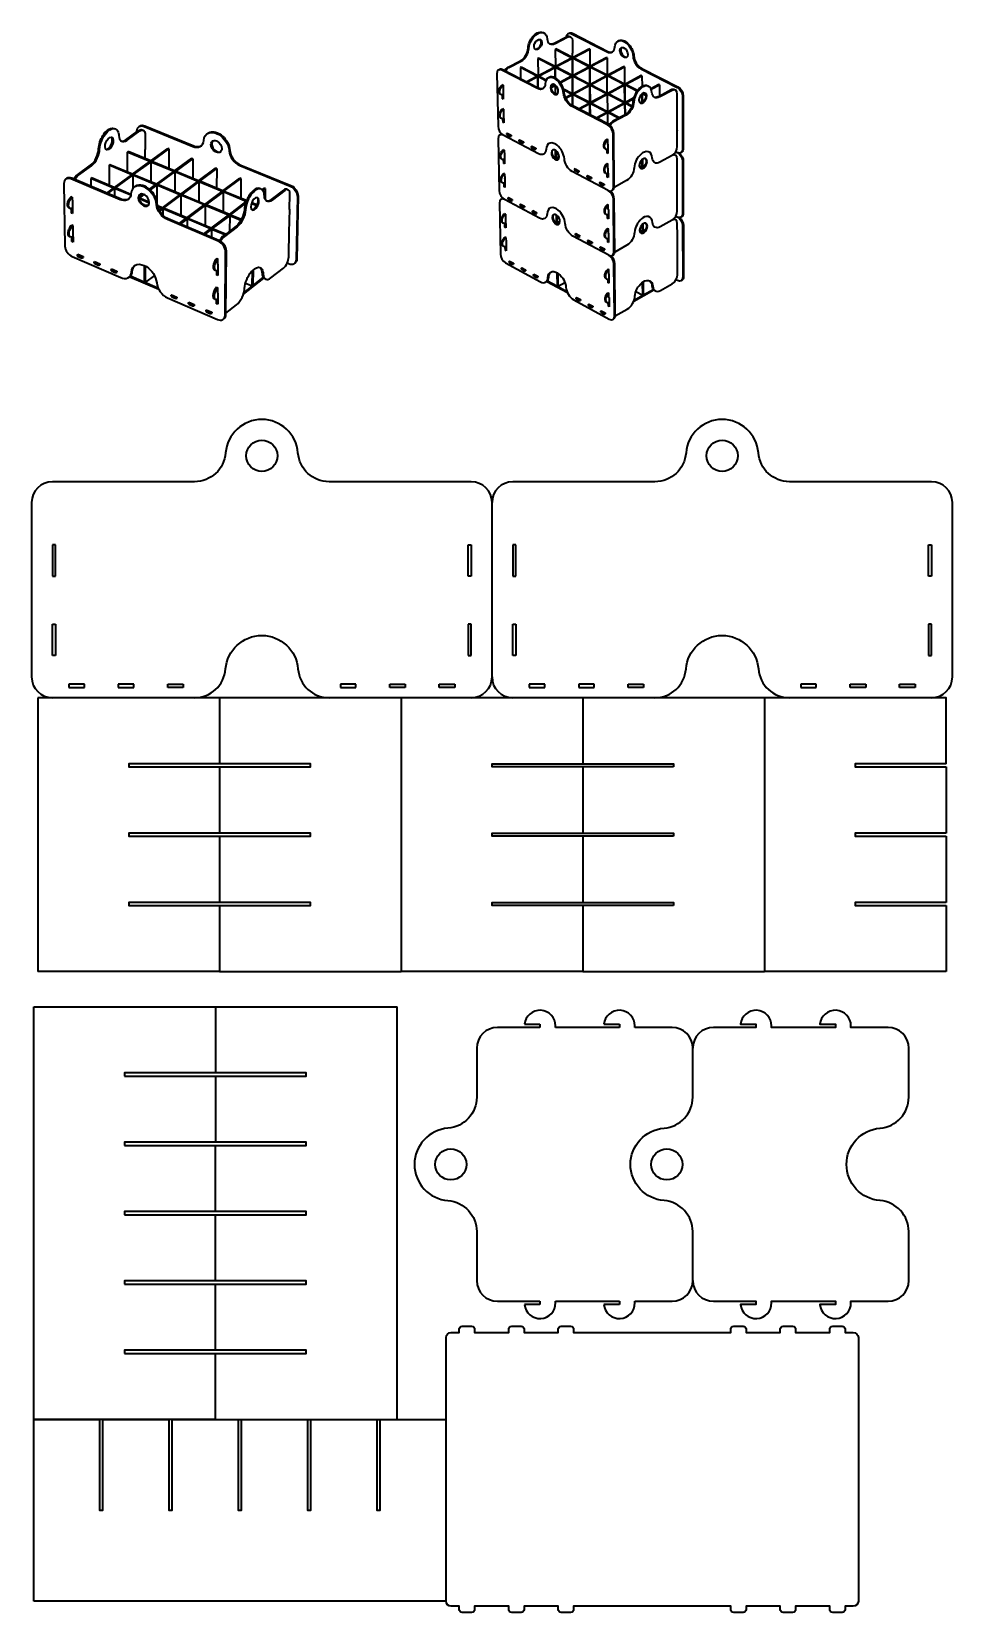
# Model space of a CAD drawing. Header units: inches. Extents: x 7 to 893, y -612 to 911.
import ezdxf

# ---------------------------------------------------------------- set-up
doc = ezdxf.new("R2010")
doc.units = ezdxf.units.IN
doc.header["$MEASUREMENT"] = 0
doc.layers.add('cut', color=7, linetype='Continuous')

# ---------------------------------------------------------------- blocks, each defined once
blk = doc.blocks.new('block 2')
at = {"layer": 'cut', "color": 7, "lineweight": 35, "true_color": 0xffffff}
for points in [[(496.2, -48.8), (455.3, -48.8)], [(481.3, -45.7), (496.2, -45.7)], [(496.2, -45.7), (496.2, -48.8)], [(511.2, -48.8), (511.2, -47.3)], [(572.7, -48.8), (511.2, -48.8)], [(557.7, -45.7), (572.7, -45.7)], [(572.7, -45.7), (572.7, -48.8)], [(587.7, -48.8), (587.7, -47.3)], [(623.4, -48.8), (587.7, -48.8)], [(435.3, -68.8), (435.3, -115.9)], [(643.4, -115.9), (643.4, -68.8)], [(435.3, -245.5), (435.3, -292.6)], [(643.4, -292.6), (643.4, -245.5)], [(455.3, -312.6), (496.2, -312.6)], [(496.2, -315.7), (481.3, -315.7)], [(496.2, -312.6), (496.2, -315.7)], [(511.2, -312.6), (572.7, -312.6)], [(511.2, -314.2), (511.2, -312.6)], [(572.7, -315.7), (557.7, -315.7)], [(572.7, -312.6), (572.7, -315.7)], [(587.7, -312.6), (623.4, -312.6)], [(587.7, -314.2), (587.7, -312.6)]]:
    blk.add_lwpolyline(points, dxfattribs=at)
for points, knots in [([(511.2, -47.3), (511.2, -39.3), (505, -32.7), (497, -32.3), (489, -31.9), (482.1, -37.8), (481.3, -45.7)], [0, 0, 0, 0, 1, 1, 1, 2, 2, 2, 2]), ([(587.7, -47.3), (587.7, -39.3), (581.4, -32.7), (573.4, -32.3), (565.5, -31.9), (558.6, -37.8), (557.7, -45.7)], [0, 0, 0, 0, 1, 1, 1, 2, 2, 2, 2]), ([(643.4, -292.6), (643.4, -303.7), (652.4, -312.6), (663.4, -312.6), (677.1, -312.6), (690.7, -312.6), (704.3, -312.6), (704.3, -313.7), (704.3, -314.7), (704.3, -315.7), (699.4, -315.7), (694.4, -315.7), (689.4, -315.7), (690.2, -323.7), (697.1, -329.6), (705.1, -329.2), (713.1, -328.8), (719.3, -322.2), (719.3, -314.2), (719.3, -313.7), (719.3, -313.2), (719.3, -312.6), (739.8, -312.6), (760.3, -312.6), (780.8, -312.6), (780.8, -313.7), (780.8, -314.7), (780.8, -315.7), (775.8, -315.7), (770.8, -315.7), (765.8, -315.7), (766.7, -323.7), (773.6, -329.6), (781.5, -329.2), (789.5, -328.8), (795.8, -322.2), (795.8, -314.2), (795.8, -313.7), (795.8, -313.2), (795.8, -312.6), (807.7, -312.6), (819.6, -312.6), (831.5, -312.6), (842.6, -312.6), (851.5, -303.7), (851.5, -292.6), (851.5, -276.9), (851.5, -261.2), (851.5, -245.5), (851.5, -229.9), (839.5, -216.8), (823.8, -215.6), (805.6, -214.2), (791.5, -199), (791.5, -180.7), (791.5, -162.5), (805.6, -147.3), (823.8, -145.8), (839.5, -144.6), (851.5, -131.6), (851.5, -115.9), (851.5, -100.2), (851.5, -84.5), (851.5, -68.8), (851.5, -57.8), (842.6, -48.8), (831.5, -48.8), (819.6, -48.8), (807.7, -48.8), (795.8, -48.8), (795.8, -48.3), (795.8, -47.8), (795.8, -47.3), (795.8, -39.3), (789.5, -32.7), (781.5, -32.3), (773.6, -31.9), (766.7, -37.8), (765.8, -45.7), (770.8, -45.7), (775.8, -45.7), (780.8, -45.7), (780.8, -46.8), (780.8, -47.8), (780.8, -48.8), (760.3, -48.8), (739.8, -48.8), (719.3, -48.8), (719.3, -48.3), (719.3, -47.8), (719.3, -47.3), (719.3, -39.3), (713.1, -32.7), (705.1, -32.3), (697.1, -31.9), (690.2, -37.8), (689.4, -45.7), (694.4, -45.7), (699.4, -45.7), (704.3, -45.7), (704.3, -46.8), (704.3, -47.8), (704.3, -48.8), (690.7, -48.8), (677.1, -48.8), (663.4, -48.8), (652.4, -48.8), (643.4, -57.8), (643.4, -68.8)], [0, 0, 0, 0, 1, 1, 1, 2, 2, 2, 3, 3, 3, 4, 4, 4, 5, 5, 5, 6, 6, 6, 7, 7, 7, 8, 8, 8, 9, 9, 9, 10, 10, 10, 11, 11, 11, 12, 12, 12, 13, 13, 13, 14, 14, 14, 15, 15, 15, 16, 16, 16, 17, 17, 17, 18, 18, 18, 19, 19, 19, 20, 20, 20, 21, 21, 21, 22, 22, 22, 23, 23, 23, 24, 24, 24, 25, 25, 25, 26, 26, 26, 27, 27, 27, 28, 28, 28, 29, 29, 29, 30, 30, 30, 31, 31, 31, 32, 32, 32, 33, 33, 33, 34, 34, 34, 35, 35, 35, 36, 36, 36, 36]), ([(407.6, -145.8), (389.4, -147.3), (375.3, -162.5), (375.3, -180.7), (375.3, -199), (389.4, -214.2), (407.6, -215.6)], [0, 0, 0, 0, 1, 1, 1, 2, 2, 2, 2]), ([(615.7, -215.6), (597.5, -214.2), (583.4, -199), (583.4, -180.7), (583.4, -162.5), (597.5, -147.3), (615.7, -145.8)], [0, 0, 0, 0, 1, 1, 1, 2, 2, 2, 2]), ([(410.3, -165.7), (402, -165.7), (395.3, -172.5), (395.3, -180.7), (395.3, -189), (402, -195.7), (410.3, -195.7), (418.6, -195.7), (425.3, -189), (425.3, -180.7), (425.3, -172.5), (418.6, -165.7), (410.3, -165.7)], [0, 0, 0, 0, 1, 1, 1, 2, 2, 2, 3, 3, 3, 4, 4, 4, 4]), ([(618.4, -165.7), (610.1, -165.7), (603.4, -172.5), (603.4, -180.7), (603.4, -189), (610.1, -195.7), (618.4, -195.7), (626.7, -195.7), (633.4, -189), (633.4, -180.7), (633.4, -172.5), (626.7, -165.7), (618.4, -165.7)], [0, 0, 0, 0, 1, 1, 1, 2, 2, 2, 3, 3, 3, 4, 4, 4, 4]), ([(481.3, -315.7), (482.1, -323.7), (489, -329.6), (497, -329.2), (505, -328.8), (511.2, -322.2), (511.2, -314.2)], [0, 0, 0, 0, 1, 1, 1, 2, 2, 2, 2]), ([(557.7, -315.7), (558.6, -323.7), (565.5, -329.6), (573.4, -329.2), (581.4, -328.8), (587.7, -322.2), (587.7, -314.2)], [0, 0, 0, 0, 1, 1, 1, 2, 2, 2, 2])]:
    blk.add_open_spline(points, degree=3, knots=knots, dxfattribs=at)
for points in [[(455.3, -48.8), (444.3, -48.8), (435.3, -57.8), (435.3, -68.8)], [(643.4, -68.8), (643.4, -57.8), (634.5, -48.8), (623.4, -48.8)], [(435.3, -115.9), (435.3, -131.6), (423.3, -144.6), (407.6, -145.8)], [(615.7, -145.8), (631.4, -144.6), (643.4, -131.6), (643.4, -115.9)], [(407.6, -215.6), (423.3, -216.8), (435.3, -229.9), (435.3, -245.5)], [(643.4, -245.5), (643.4, -229.9), (631.4, -216.8), (615.7, -215.6)], [(435.3, -292.6), (435.3, -303.7), (444.3, -312.6), (455.3, -312.6)], [(623.4, -312.6), (634.5, -312.6), (643.4, -303.7), (643.4, -292.6)]]:
    blk.add_open_spline(points, degree=3, dxfattribs=at)
blk = doc.blocks.new('block 3')
at = {"layer": 'cut', "color": 7, "lineweight": 35, "true_color": 0xffffff}
for points in [[(86, 817.2), (87, 816.8)], [(97.4, 806.4), (109.6, 815.2)], [(98.4, 805.9), (110.7, 814.8)], [(108, 814), (108, 814.8)], [(109.9, 819), (110.6, 819.5)], [(112.9, 815.9), (113.9, 815.5)], [(114.8, 819.2), (161.9, 799.9)], [(115.6, 819.8), (162.7, 800.5)], [(115.9, 811.3), (115.9, 796.9)], [(175.6, 812), (176.3, 812.6)], [(99.4, 794.9), (98.6, 794.4)], [(98.6, 794.4), (98.7, 775.3)], [(120.4, 785.3), (98.6, 794.4)], [(121.2, 785.9), (99.4, 794.9)], [(116, 788.1), (115.9, 796.9)], [(121.2, 785.9), (137.7, 797.9)], [(122.2, 785.5), (138.7, 797.5)], [(138.7, 797.5), (137.7, 797.9)], [(138.7, 797.5), (138.7, 778.6)], [(50.6, 772.7), (63.2, 781.8)], [(51.6, 772.3), (64.2, 781.3)], [(81.9, 782.3), (81.1, 781.7)], [(81.1, 781.7), (81.3, 762.4)], [(102.9, 772.6), (81.1, 781.7)], [(103.7, 773.2), (81.9, 782.3)], [(103.8, 773.2), (120.4, 785.3)], [(104.8, 772.8), (121.4, 784.9)], [(120.4, 785.3), (120.4, 785.3)], [(121.4, 784.9), (120.4, 785.3)], [(122.2, 785.5), (121.2, 785.9)], [(121.4, 784.9), (121.5, 765.8)], [(121.5, 784.9), (121.5, 765.8)], [(143.4, 775.8), (121.5, 784.9)], [(122.2, 785.5), (122.2, 785.5)], [(144.2, 776.4), (122.3, 785.5)], [(144.2, 776.4), (160.7, 788.5)], [(145.3, 775.9), (161.7, 788)], [(161.7, 788), (160.7, 788.5)], [(161.7, 788), (161.7, 769.1)], [(167.4, 766.8), (183.8, 778.9)], [(168.5, 766.3), (184.9, 778.5)], [(184.9, 778.5), (183.8, 778.9)], [(184.9, 778.5), (184.7, 759.6)], [(207.1, 781.4), (255.5, 761.6)], [(207.9, 782), (256.3, 762.2)], [(37.6, 764.2), (38.6, 703.8)], [(39.4, 768.4), (40.2, 769)], [(91.9, 748.6), (44.4, 768.6)], [(92.7, 749.2), (45.2, 769.2)], [(64.2, 769.5), (63.4, 769)], [(63.4, 769), (63.5, 761.4)], [(85.3, 759.8), (63.4, 769)], [(86.1, 760.4), (64.2, 769.5)], [(86.2, 760.4), (102.9, 772.6)], [(87.2, 759.9), (104, 772.2)], [(102.9, 772.6), (102.9, 772.6)], [(104, 772.2), (102.9, 772.6)], [(104.8, 772.8), (103.8, 773.2)], [(104, 772.2), (104.1, 759.4)], [(126, 763), (104, 772.2)], [(104, 772.2), (104, 759.3)], [(126.8, 763.6), (104.8, 772.7)], [(120.1, 758.6), (126, 763)], [(120.8, 757.9), (127, 762.5)], [(127, 762.5), (126, 763)], [(126, 762.9), (126, 763)], [(126.8, 763.6), (143.4, 775.8)], [(127.9, 763.1), (126.8, 763.6)], [(127, 762.5), (127.1, 747.7)], [(127.1, 762.5), (127.1, 747.4)], [(149.2, 753.3), (127.1, 762.5)], [(127.9, 763.1), (144.5, 775.3)], [(127.9, 763.1), (127.9, 763.1)], [(150, 753.9), (127.9, 763.1)], [(144.5, 775.3), (143.4, 775.8)], [(143.4, 775.8), (143.4, 775.8)], [(145.3, 775.9), (144.2, 776.4)], [(144.5, 775.3), (144.4, 756.2)], [(144.5, 775.3), (144.5, 756.2)], [(166.6, 766.2), (144.5, 775.3)], [(145.3, 775.9), (145.3, 775.9)], [(167.4, 766.8), (145.3, 775.9)], [(150.1, 753.9), (166.6, 766.2)], [(151.1, 753.4), (167.7, 765.7)], [(167.7, 765.7), (166.6, 766.2)], [(166.6, 766.2), (166.6, 766.2)], [(168.5, 766.3), (167.4, 766.8)], [(167.7, 765.7), (167.6, 746.6)], [(167.7, 765.7), (167.6, 746.5)], [(190, 756.5), (167.7, 765.7)], [(168.5, 766.3), (168.5, 766.3)], [(190.7, 757.1), (168.5, 766.3)], [(190.8, 757.1), (207.1, 769.4)], [(191.8, 756.7), (208.2, 768.9)], [(208.2, 768.9), (207.1, 769.4)], [(208.2, 768.9), (208, 750)], [(45.7, 751.1), (44.6, 751.6)], [(45.7, 751.1), (45.8, 745.8)], [(78.8, 755), (85.3, 759.7)], [(79.8, 754.6), (86.3, 759.3)], [(85.3, 759.7), (85.3, 759.8)], [(86.3, 759.3), (85.3, 759.7)], [(87.2, 759.9), (86.2, 760.4)], [(86.3, 759.3), (86.4, 751.8)], [(86.4, 759.3), (86.5, 751.8)], [(102, 752.8), (86.4, 759.3)], [(87.2, 759.9), (87.2, 759.9)], [(102.2, 753.6), (87.2, 759.9)], [(105.4, 760.7), (106.2, 761.2)], [(110, 751.2), (113.7, 753.9)], [(110.3, 750.2), (110.1, 750.3)], [(110.3, 750.2), (110.1, 750)], [(110.3, 750.2), (114.8, 753.5)], [(110.3, 750.2), (110.3, 750.2)], [(119.8, 746.2), (110.3, 750.2)], [(119.8, 745.3), (110.3, 749.3)], [(132.6, 740.9), (149.2, 753.3)], [(133.6, 740.4), (150.3, 752.8)], [(150.3, 752.8), (149.2, 753.3)], [(149.2, 753.3), (149.2, 753.3)], [(151.1, 753.4), (150.1, 753.9)], [(150.3, 752.8), (150.3, 733.4)], [(150.3, 752.8), (150.3, 733.4)], [(172.6, 743.5), (150.3, 752.8)], [(151.1, 753.4), (151.1, 753.4)], [(173.4, 744.1), (151.1, 753.4)], [(173.5, 744.1), (190, 756.5)], [(174.5, 743.7), (191, 756)], [(191, 756), (190, 756.5)], [(190, 756.5), (190, 756.5)], [(191.8, 756.7), (190.8, 757.1)], [(191.1, 756.1), (190.9, 736.8)], [(191, 756), (190.9, 736.8)], [(213.2, 746.9), (191.1, 756.1)], [(191.8, 756.6), (191.8, 756.7)], [(213.5, 747.7), (191.8, 756.6)], [(197, 734.3), (213, 746.4)], [(226.5, 759.4), (227.5, 759)], [(228.6, 758.2), (230.6, 759.7)], [(229.3, 757.5), (231.6, 759.3)], [(231.6, 759.3), (230.6, 759.7)], [(231.6, 759.3), (231.5, 748.9)], [(249.3, 757.9), (237.2, 748.7)], [(250.3, 757.4), (238.3, 748.2)], [(252.5, 758.7), (253.5, 758.2)], [(255, 739.2), (255.3, 754)], [(262.5, 751.4), (261.3, 690.9)], [(263.2, 752), (262.1, 691.4)], [(43.6, 740.1), (42.6, 740.5)], [(44.9, 735.7), (44.8, 740)], [(45.7, 736.3), (44.9, 735.7)], [(46, 735.2), (44.9, 735.7)], [(45.7, 736.3), (45.6, 740.3)], [(45.7, 736.3), (45.7, 740.3)], [(45.9, 736.2), (45.7, 736.3)], [(45.8, 746.1), (46, 735.2)], [(45.8, 746.1), (45.8, 746.1)], [(45.8, 745.8), (45.8, 745.8)], [(132.5, 740.9), (127.9, 742.8)], [(131.7, 740.3), (128.1, 741.8)], [(129.4, 738.5), (131.7, 740.2)], [(129.9, 737.7), (132.8, 739.8)], [(131.7, 740.2), (131.7, 740.3)], [(132.8, 739.8), (131.7, 740.2)], [(133.6, 740.4), (132.6, 740.9)], [(132.8, 739.8), (132.8, 733.8)], [(132.8, 739.8), (132.8, 733.7)], [(155.1, 730.4), (132.8, 739.8)], [(133.6, 740.4), (133.6, 740.4)], [(155.9, 731), (133.6, 740.4)], [(156, 731), (172.6, 743.5)], [(157.1, 730.6), (156, 731)], [(157.1, 730.6), (173.7, 743.1)], [(173.7, 743.1), (172.6, 743.5)], [(172.6, 743.5), (172.6, 743.5)], [(174.5, 743.7), (173.5, 744.1)], [(173.7, 743.1), (173.6, 723.6)], [(173.8, 743.1), (173.7, 723.6)], [(196.2, 733.7), (173.8, 743.1)], [(174.5, 743.6), (174.5, 743.7)], [(197, 734.3), (174.5, 743.6)], [(179.6, 721.1), (196.2, 733.7)], [(180.7, 720.7), (197.3, 733.2)], [(197.3, 733.2), (196.2, 733.7)], [(196.2, 733.7), (196.2, 733.7)], [(198.1, 733.9), (197, 734.3)], [(197.3, 733.2), (197.1, 718.2)], [(197.3, 733.2), (197.2, 718.2)], [(208.2, 728.7), (197.3, 733.2)], [(198.1, 733.9), (212.5, 744.8)], [(198.1, 733.8), (198.1, 733.9)], [(208.6, 729.4), (198.1, 733.8)], [(223, 742.8), (218.3, 744.8)], [(223.4, 743.6), (218.6, 745.6)], [(254.5, 711.7), (254.9, 733.8)], [(254.9, 728.6), (255.1, 739.5)], [(254.9, 733.8), (255, 733.8)], [(255.1, 739.2), (255, 739.2)], [(255.1, 739.5), (255.1, 739.5)], [(46.1, 723.6), (45.1, 724.1)], [(46.1, 723.6), (46.2, 718.3)], [(46.2, 718.6), (46.4, 707.8)], [(46.2, 718.6), (46.2, 718.6)], [(46.2, 718.3), (46.2, 718.3)], [(186.2, 708.8), (137.4, 729.4)], [(187, 709.4), (138.2, 730)], [(148.7, 725.6), (155.2, 730.4)], [(149.8, 725.1), (156.2, 729.9)], [(155.1, 730.4), (155.1, 730.4)], [(156.2, 729.9), (155.2, 730.4)], [(156.2, 729.9), (156.2, 722.4)], [(156.3, 730), (156.3, 722.4)], [(178.7, 720.5), (156.3, 730)], [(157.1, 730.5), (157.1, 730.6)], [(179.5, 721.1), (157.1, 730.5)], [(172.3, 715.6), (178.8, 720.5)], [(173.4, 715.2), (179.8, 720)], [(178.7, 720.5), (178.7, 720.5)], [(179.8, 720), (178.8, 720.5)], [(180.7, 720.7), (179.6, 721.1)], [(179.8, 720), (179.8, 712.5)], [(179.9, 720), (179.8, 712.4)], [(192.6, 714.7), (179.9, 720)], [(180.7, 720.6), (180.7, 720.7)], [(193.4, 715.3), (180.7, 720.6)], [(203.5, 723), (191.2, 713.6)], [(204.6, 722.6), (192.2, 713.2)], [(254.9, 729.6), (254.9, 729.5)], [(254.9, 728.7), (254.9, 728.6)], [(44, 712.6), (43, 713)], [(45.3, 708.3), (45.2, 712.5)], [(46.1, 708.9), (45.3, 708.3)], [(46.4, 707.8), (45.3, 708.3)], [(46.1, 708.9), (46, 712.8)], [(46.1, 708.9), (46.1, 712.8)], [(46.4, 708.8), (46.1, 708.9)], [(254.2, 693.5), (254.4, 706.3)], [(254.4, 701.2), (254.6, 712)], [(254.4, 706.3), (254.5, 706.3)], [(254.4, 702.1), (254.4, 702.1)], [(254.4, 701.2), (254.4, 701.2)], [(254.6, 712), (254.5, 712)], [(254.6, 711.7), (254.5, 711.7)], [(45.5, 693.8), (92.4, 673.5)], [(50.6, 694.6), (50.6, 695.7)], [(50.9, 696.1), (56, 693.9)], [(51.1, 695.1), (54.2, 693.8)], [(51.1, 694), (54.2, 692.7)], [(56, 693.9), (56, 692.8)], [(56, 692.8), (56, 692.8)], [(66.9, 687.6), (66.9, 688.6)], [(67.1, 689.1), (72.3, 686.9)], [(67.4, 688.1), (70.5, 686.7)], [(67.4, 687), (70.5, 685.6)], [(72.3, 686.9), (72.3, 685.8)], [(72.3, 685.8), (72.3, 685.8)], [(184.9, 692.1), (186, 691.7)], [(186, 686.2), (186, 691.7)], [(186, 686.5), (186, 686.5)], [(186, 686.5), (186, 675.6)], [(186, 686.3), (186, 686.2)], [(192.8, 637.3), (193.3, 698.4)], [(193.6, 637.9), (194.1, 699)], [(254.1, 686.7), (252.6, 687.3)], [(260.3, 687.6), (259.6, 687)], [(83.3, 680.5), (83.2, 681.5)], [(83.5, 682), (88.7, 679.8)], [(83.8, 681), (86.9, 679.6)], [(83.8, 679.9), (86.9, 678.6)], [(88.7, 679.8), (88.7, 678.7)], [(88.7, 678.7), (88.7, 678.7)], [(101, 674.4), (100.3, 673.8)], [(101, 674.4), (128.9, 662.3)], [(101.8, 675.1), (128.2, 663.7)], [(115.1, 669.5), (115.1, 685.2)], [(116.2, 669), (116.1, 684.6)], [(124.8, 675.6), (116.2, 669)], [(183.7, 680.4), (182.7, 680.8)], [(184.8, 676), (184.9, 680.3)], [(185.6, 676.6), (184.8, 676)], [(186, 675.6), (184.8, 676)], [(185.7, 680.6), (185.6, 676.6)], [(186, 676.5), (185.6, 676.6)], [(210.5, 657.6), (230.2, 672.9)], [(211, 658.9), (229.7, 673.5)], [(219.1, 665.6), (219.3, 680.4)], [(219.9, 666.2), (220.1, 681.2)], [(232.2, 671.9), (231.1, 672.3)], [(237.1, 673.2), (249, 682.5)], [(141, 655.6), (141, 656.6)], [(141.2, 657.1), (146.5, 654.8)], [(141.5, 656), (144.6, 654.7)], [(141.5, 655), (144.6, 653.6)], [(146.5, 654.8), (146.5, 653.7)], [(184.7, 664.3), (185.8, 663.8)], [(185.8, 658.4), (185.8, 663.8)], [(185.8, 658.7), (185.8, 647.9)], [(185.8, 658.7), (185.8, 658.7)], [(185.8, 658.5), (185.8, 658.4)], [(212.6, 668.3), (219.1, 665.5)], [(219.9, 666.2), (219.1, 665.6)], [(137.4, 654), (185.6, 633.2)], [(146.5, 653.7), (146.4, 653.7)], [(157.7, 648.4), (157.7, 649.4)], [(158, 649.9), (163.2, 647.6)], [(158.2, 648.8), (161.4, 647.5)], [(158.2, 647.7), (161.4, 646.4)], [(163.2, 647.6), (163.2, 646.5)], [(163.2, 646.5), (163.2, 646.5)], [(174.5, 641.1), (174.5, 642.2)], [(174.8, 642.6), (180.1, 640.3)], [(175, 641.6), (178.2, 640.2)], [(175, 640.5), (178.2, 639.1)], [(180.1, 640.3), (180.1, 639.2)], [(183.5, 652.7), (182.5, 653.1)], [(184.7, 648.3), (184.7, 652.6)], [(185.4, 649), (184.7, 648.3)], [(185.8, 647.9), (184.7, 648.3)], [(185.5, 652.9), (185.4, 649)], [(185.8, 648.8), (185.4, 649)], [(193.6, 639.2), (203.8, 647.2)], [(180.1, 639.2), (180, 639.2)], [(191.9, 634.1), (191.2, 633.5)]]:
    blk.add_lwpolyline(points, dxfattribs=at)
at = {"layer": 'cut', "lineweight": 0}
blk.add_lwpolyline([(193.7, 677.1), (193.3, 677.6), (193.5, 697.5), (193.9, 697.5), (193.7, 677.1)], dxfattribs=at)
at = {"layer": 'cut', "color": 7, "lineweight": 35, "true_color": 0xffffff}
for points, knots in [([(71, 797.5), (71.2, 801.9), (72.9, 806.7), (75.2, 810.4), (76.4, 812.4), (77.8, 814.1), (79.7, 815.6), (81.3, 816.8), (83.8, 818.1), (86, 817.2)], [0, 0, 0, 0, 1, 1, 1, 2, 2, 2, 3, 3, 3, 3]), ([(72, 797.1), (72.3, 802.6), (74.9, 809), (78.5, 813.1), (80.2, 814.9), (83.1, 817.4), (86, 817.1), (87.6, 816.9), (88.7, 815.9), (89.4, 814.5), (90.1, 813.2), (90.4, 811.8), (90.5, 810.3)], [0, 0, 0, 0, 1, 1, 1, 2, 2, 2, 3, 3, 3, 4, 4, 4, 4]), ([(85.2, 805.6), (85.2, 809.4), (82.5, 809.9), (80.1, 807.2), (78.5, 805.3), (77.3, 802.4), (77.3, 799.9), (77.3, 796.1), (80, 795.6), (82.4, 798.3), (84.1, 800.2), (85.3, 803.1), (85.2, 805.6)], [0, 0, 0, 0, 1, 1, 1, 2, 2, 2, 3, 3, 3, 4, 4, 4, 4]), ([(110.7, 814.8), (111.7, 815.5), (113.3, 816.2), (114.5, 815.2), (115.6, 814.3), (115.9, 812.5), (115.9, 811.3)], [0, 0, 0, 0, 1, 1, 1, 2, 2, 2, 2]), ([(172.3, 805.7), (172.6, 809), (174.2, 812), (177.6, 813.1), (180.7, 814.1), (184.2, 813), (186.8, 811.4), (192, 808.3), (196.3, 802), (196.7, 795.8)], [0, 0, 0, 0, 1, 1, 1, 2, 2, 2, 3, 3, 3, 3]), ([(176.3, 812.6), (178.5, 814.2), (181.3, 814.3), (183.8, 813.6), (186.2, 812.9), (188.6, 811.5), (190.5, 809.8), (194.2, 806.5), (197.2, 801.4), (197.5, 796.3)], [0, 0, 0, 0, 1, 1, 1, 2, 2, 2, 3, 3, 3, 3]), ([(78.3, 797), (80.2, 796.9), (81.9, 799.2), (82.6, 800.5), (83.6, 802.1), (84.2, 804.1), (84.2, 806)], [0, 0, 0, 0, 1, 1, 1, 2, 2, 2, 2]), ([(189.7, 797.6), (189.8, 800.4), (187.8, 803.4), (185.5, 804.7), (184.3, 805.4), (182.7, 805.9), (181.3, 805.4), (179.9, 804.8), (179.3, 803.4), (179.3, 801.9), (179.2, 799.1), (181.2, 796.2), (183.5, 794.8), (184.7, 794.1), (186.3, 793.6), (187.7, 794.1), (189.1, 794.7), (189.7, 796.2), (189.7, 797.6)], [0, 0, 0, 0, 1, 1, 1, 2, 2, 2, 3, 3, 3, 4, 4, 4, 5, 5, 5, 6, 6, 6, 6]), ([(181, 805.3), (180.1, 804.2), (179.9, 802.7), (180.1, 801.4), (180.3, 800), (180.9, 798.9), (181.7, 797.7), (182.6, 796.6), (183.5, 795.7), (184.8, 795.1), (186, 794.5), (187.5, 794.2), (188.7, 794.8)], [0, 0, 0, 0, 1, 1, 1, 2, 2, 2, 3, 3, 3, 4, 4, 4, 4]), ([(126.8, 744), (126.4, 750.2), (122, 756.6), (116.8, 759.8), (114.2, 761.4), (110.7, 762.6), (107.5, 761.7), (104.1, 760.7), (102.5, 757.6), (102.2, 754.3)], [0, 0, 0, 0, 1, 1, 1, 2, 2, 2, 3, 3, 3, 3]), ([(127.6, 744.6), (127.2, 749.7), (124.2, 754.9), (120.5, 758.2), (118.6, 760), (116.2, 761.4), (113.7, 762.2), (111.2, 762.9), (108.4, 762.9), (106.2, 761.2)], [0, 0, 0, 0, 1, 1, 1, 2, 2, 2, 3, 3, 3, 3]), ([(42.6, 740.5), (41.6, 740.9), (41.2, 742.2), (41.2, 743.1), (41.1, 744.2), (41.2, 745.2), (41.5, 746.2), (42, 748.1), (43.1, 750.3), (44.6, 751.6)], [0, 0, 0, 0, 1, 1, 1, 2, 2, 2, 3, 3, 3, 3]), ([(45.9, 740.4), (44.7, 739.7), (43.4, 739.6), (42.6, 741), (42.1, 742), (42.1, 743.5), (42.3, 744.6), (42.6, 746.9), (43.9, 749.6), (45.7, 751.1)], [0, 0, 0, 0, 1, 1, 1, 2, 2, 2, 3, 3, 3, 3]), ([(102.2, 754.3), (102.1, 751.9), (101.1, 749.6), (98.8, 748.4), (96.6, 747.3), (94, 747.7), (91.9, 748.6)], [0, 0, 0, 0, 1, 1, 1, 2, 2, 2, 2]), ([(119.8, 745.9), (119.8, 744.5), (119.2, 743), (117.7, 742.4), (116.3, 741.9), (114.7, 742.5), (113.6, 743.2), (111.2, 744.6), (109.2, 747.6), (109.2, 750.4), (109.2, 751.8), (109.8, 753.3), (111.3, 753.9), (112.7, 754.4), (114.3, 753.9), (115.5, 753.2), (117.8, 751.7), (119.8, 748.8), (119.8, 745.9)], [0, 0, 0, 0, 1, 1, 1, 2, 2, 2, 3, 3, 3, 4, 4, 4, 5, 5, 5, 6, 6, 6, 6]), ([(118.8, 743.2), (117.5, 742.5), (116, 742.9), (114.9, 743.5), (113.6, 744.1), (112.6, 745), (111.8, 746.2), (111, 747.3), (110.4, 748.5), (110.1, 749.9), (109.9, 751.2), (110, 752.7), (111, 753.8)], [0, 0, 0, 0, 1, 1, 1, 2, 2, 2, 3, 3, 3, 4, 4, 4, 4]), ([(226.5, 759.4), (224.2, 760.3), (221.7, 758.8), (220.1, 757.5), (218.3, 756), (217, 754.2), (215.8, 752.2), (213.5, 748.4), (211.8, 743.6), (211.5, 739.2)], [0, 0, 0, 0, 1, 1, 1, 2, 2, 2, 3, 3, 3, 3]), ([(230.7, 752.5), (230.6, 754), (230.4, 755.4), (229.7, 756.8), (229, 758.1), (227.9, 759.1), (226.3, 759.2), (223.4, 759.4), (220.6, 756.7), (219, 754.8), (215.5, 750.6), (212.9, 744.2), (212.5, 738.7)], [0, 0, 0, 0, 1, 1, 1, 2, 2, 2, 3, 3, 3, 4, 4, 4, 4]), ([(225.5, 747.6), (225.5, 745.1), (224.3, 742.2), (222.7, 740.3), (220.4, 737.4), (217.7, 737.8), (217.7, 741.7), (217.8, 744.2), (218.9, 747.1), (220.5, 749), (222.9, 751.8), (225.6, 751.5), (225.5, 747.6)], [0, 0, 0, 0, 1, 1, 1, 2, 2, 2, 3, 3, 3, 4, 4, 4, 4]), ([(224.5, 748), (224.4, 746.2), (223.7, 744.1), (222.9, 742.5), (222.2, 741.2), (220.4, 738.8), (218.6, 738.8)], [0, 0, 0, 0, 1, 1, 1, 2, 2, 2, 2]), ([(255.3, 754), (255.3, 755.2), (255.2, 757), (254.1, 757.9), (252.9, 758.9), (251.4, 758.2), (250.3, 757.4)], [0, 0, 0, 0, 1, 1, 1, 2, 2, 2, 2]), ([(43, 713), (42, 713.5), (41.7, 714.7), (41.6, 715.7), (41.5, 716.7), (41.7, 717.7), (41.9, 718.7), (42.5, 720.6), (43.6, 722.7), (45.1, 724.1)], [0, 0, 0, 0, 1, 1, 1, 2, 2, 2, 3, 3, 3, 3]), ([(46.3, 713), (45.1, 712.3), (43.8, 712.2), (43.1, 713.5), (42.5, 714.6), (42.5, 716.1), (42.7, 717.1), (43.1, 719.4), (44.3, 722.1), (46.1, 723.6)], [0, 0, 0, 0, 1, 1, 1, 2, 2, 2, 3, 3, 3, 3]), ([(102.7, 678.9), (102.9, 682.2), (104.6, 685.2), (108, 686.1), (111.2, 686.9), (114.6, 685.7), (117.1, 684.1), (122.2, 680.9), (126.5, 674.6), (127, 668.5)], [0, 0, 0, 0, 1, 1, 1, 2, 2, 2, 3, 3, 3, 3]), ([(184.9, 692.1), (183.4, 690.7), (182.3, 688.6), (181.8, 686.7), (181.5, 685.7), (181.3, 684.6), (181.4, 683.6), (181.4, 682.6), (181.7, 681.3), (182.7, 680.8)], [0, 0, 0, 0, 1, 1, 1, 2, 2, 2, 3, 3, 3, 3]), ([(186, 691.7), (184.3, 690.1), (183, 687.4), (182.6, 685.1), (182.4, 684), (182.3, 682.5), (182.8, 681.4), (183.5, 680), (184.8, 680), (186, 680.8)], [0, 0, 0, 0, 1, 1, 1, 2, 2, 2, 3, 3, 3, 3]), ([(92.4, 673.5), (94.5, 672.6), (97.1, 672.2), (99.3, 673.2), (101.5, 674.3), (102.6, 676.6), (102.7, 678.9)], [0, 0, 0, 0, 1, 1, 1, 2, 2, 2, 2]), ([(211.7, 663.1), (212, 668.6), (214.6, 674.8), (218.1, 679), (219.6, 680.9), (222.4, 683.6), (225.2, 683.5), (226.8, 683.5), (227.9, 682.6), (228.6, 681.3), (229.3, 680), (229.6, 678.5), (229.6, 677.1)], [0, 0, 0, 0, 1, 1, 1, 2, 2, 2, 3, 3, 3, 4, 4, 4, 4]), ([(184.7, 664.3), (183.3, 662.9), (182.1, 660.8), (181.6, 658.9), (181.3, 657.9), (181.1, 656.9), (181.2, 655.8), (181.2, 654.9), (181.5, 653.5), (182.5, 653.1)], [0, 0, 0, 0, 1, 1, 1, 2, 2, 2, 3, 3, 3, 3]), ([(185.8, 663.8), (184.1, 662.2), (182.8, 659.6), (182.4, 657.3), (182.2, 656.2), (182.1, 654.7), (182.6, 653.6), (183.3, 652.2), (184.6, 652.3), (185.8, 653.1)], [0, 0, 0, 0, 1, 1, 1, 2, 2, 2, 3, 3, 3, 3])]:
    blk.add_open_spline(points, degree=3, knots=knots, dxfattribs=at)
for points in [[(84.2, 806), (84.2, 806.9), (84, 808.2), (83.2, 808.9)], [(90.5, 810.3), (90.8, 805.3), (94, 802.8), (98.4, 805.9)], [(108, 814.8), (108, 818.9), (111.1, 820.7), (114.8, 819.2)], [(109.6, 815.2), (110.5, 815.8), (111.8, 816.4), (112.9, 815.9)], [(110.6, 819.5), (112.1, 820.6), (114, 820.4), (115.6, 819.8)], [(63.2, 781.8), (67.7, 785), (70.8, 792.2), (71, 797.5)], [(64.2, 781.3), (68.7, 784.6), (71.8, 791.8), (72, 797.1)], [(92.9, 805.1), (94.5, 804.7), (96.2, 805.5), (97.4, 806.4)], [(161.9, 799.9), (167, 797.8), (171.9, 799.9), (172.3, 805.7)], [(162.7, 800.5), (164.9, 799.6), (167.7, 799.2), (170, 800.6)], [(196.7, 795.8), (197.1, 789.8), (201.7, 783.6), (207.1, 781.4)], [(197.5, 796.3), (197.9, 790.4), (202.4, 784.2), (207.9, 782)], [(44.4, 768.6), (40.7, 770.1), (37.6, 768.3), (37.6, 764.2)], [(45.2, 769.2), (43.6, 769.8), (41.7, 770.1), (40.2, 769)], [(47.1, 768.4), (47.9, 770), (49.1, 771.7), (50.6, 772.7)], [(48.1, 767.9), (48.9, 769.5), (50.1, 771.2), (51.6, 772.3)], [(255.5, 761.6), (259.3, 760), (262.6, 755.6), (262.5, 751.4)], [(256.3, 762.2), (260, 760.6), (263.3, 756.1), (263.2, 752)], [(100, 749.2), (97.7, 747.8), (94.9, 748.2), (92.7, 749.2)], [(223.6, 750.9), (224.3, 750.2), (224.5, 748.9), (224.5, 748)], [(238.3, 748.2), (233.9, 744.9), (230.9, 747.4), (230.7, 752.5)], [(237.2, 748.7), (236.1, 747.8), (234.4, 746.9), (232.9, 747.3)], [(252.5, 758.7), (251.4, 759.1), (250.1, 758.5), (249.3, 757.9)], [(137.4, 729.4), (131.9, 731.7), (127.3, 738), (126.8, 744)], [(138.2, 730), (132.7, 732.3), (128.1, 738.6), (127.6, 744.6)], [(211.5, 739.2), (211.1, 733.8), (208, 726.5), (203.5, 723)], [(212.5, 738.7), (212.2, 733.3), (209.1, 726), (204.6, 722.6)], [(38.6, 703.8), (38.7, 699.8), (41.9, 695.4), (45.5, 693.8)], [(193.3, 698.4), (193.4, 702.7), (190, 707.2), (186.2, 708.8)], [(194.1, 699), (194.1, 703.3), (190.8, 707.8), (187, 709.4)], [(191.2, 713.6), (189.7, 712.5), (188.5, 710.7), (187.6, 709.1)], [(192.2, 713.2), (190.7, 712), (189.5, 710.2), (188.6, 708.5)], [(50.9, 696.1), (50.4, 695.8), (50.6, 695.3), (51.1, 695.1)], [(50.6, 694.6), (50.6, 694.3), (50.9, 694.1), (51.1, 694)], [(54.2, 693.8), (54.7, 693.5), (55.5, 693.6), (56, 693.9)], [(54.2, 692.7), (54.7, 692.5), (55.5, 692.5), (56, 692.8)], [(67.1, 689.1), (66.7, 688.7), (66.9, 688.3), (67.4, 688.1)], [(66.9, 687.6), (66.9, 687.3), (67.2, 687.1), (67.4, 687)], [(70.5, 686.7), (71, 686.5), (71.8, 686.5), (72.3, 686.9)], [(70.5, 685.6), (71, 685.4), (71.8, 685.4), (72.3, 685.8)], [(249, 682.5), (252, 684.8), (254.1, 689.9), (254.2, 693.5)], [(261.3, 690.9), (261.2, 686.7), (257.8, 685.2), (254.1, 686.7)], [(262.1, 691.4), (262, 690), (261.6, 688.5), (260.3, 687.6)], [(83.5, 682), (83, 681.7), (83.3, 681.2), (83.8, 681)], [(83.3, 680.5), (83.3, 680.2), (83.5, 680), (83.8, 679.9)], [(86.9, 679.6), (87.4, 679.4), (88.2, 679.4), (88.7, 679.8)], [(86.9, 678.6), (87.4, 678.3), (88.2, 678.4), (88.7, 678.7)], [(101, 674.4), (102.7, 675.6), (103.4, 677.6), (103.5, 679.5)], [(103.5, 679.5), (103.7, 681.6), (104.4, 683.8), (106.1, 685.2)], [(226.1, 683.4), (228, 682.2), (228.5, 679.5), (228.6, 677.6)], [(228.6, 677.6), (228.6, 675.8), (229.1, 673.1), (231.1, 672.3)], [(229.6, 677.1), (229.8, 672), (232.9, 669.9), (237.1, 673.2)], [(127, 668.5), (127.4, 662.6), (132.1, 656.4), (137.4, 654)], [(141.2, 657.1), (140.7, 656.7), (141, 656.3), (141.5, 656)], [(141, 655.6), (141, 655.3), (141.3, 655.1), (141.5, 655)], [(144.6, 654.7), (145.2, 654.5), (146, 654.5), (146.5, 654.8)], [(203.8, 647.2), (208.2, 650.6), (211.3, 657.8), (211.7, 663.1)], [(144.6, 653.6), (145.2, 653.4), (146, 653.4), (146.5, 653.8)], [(158, 649.9), (157.5, 649.5), (157.7, 649), (158.2, 648.8)], [(157.7, 648.4), (157.7, 648), (158, 647.8), (158.2, 647.7)], [(161.4, 647.5), (161.9, 647.2), (162.8, 647.2), (163.2, 647.6)], [(161.4, 646.4), (161.9, 646.1), (162.8, 646.2), (163.2, 646.5)], [(174.8, 642.6), (174.3, 642.2), (174.5, 641.8), (175, 641.6)], [(174.5, 641.1), (174.5, 640.8), (174.8, 640.6), (175, 640.5)], [(178.2, 640.2), (178.7, 640), (179.6, 640), (180.1, 640.3)], [(178.2, 639.1), (178.7, 638.9), (179.6, 638.9), (180.1, 639.3)], [(185.6, 633.2), (189.3, 631.6), (192.8, 633.1), (192.8, 637.3)], [(191.9, 634.1), (193.1, 635), (193.6, 636.5), (193.6, 637.9)]]:
    blk.add_open_spline(points, degree=3, dxfattribs=at)

msp = doc.modelspace()

# ---------------------------------------------------------------- linework, layer by layer
at = {"layer": 'cut', "color": 7, "lineweight": 35, "true_color": 0xffffff}
for points in [[(499.2, 909.6), (499.9, 909.2)], [(509.9, 899.5), (521.7, 905.6)], [(510.7, 899.1), (522.4, 905.3)], [(523.5, 908.7), (524.2, 909.1)], [(525, 905.9), (525.7, 905.5)], [(526.7, 908.5), (560.9, 891.1)], [(527.4, 908.9), (561.6, 891.5)], [(527.5, 901.8), (527.6, 889.8)], [(571.3, 901.4), (572.1, 901.8)], [(494.9, 885), (494.2, 884.6)], [(494.2, 884.6), (494.4, 868.2)], [(510, 876.5), (494.2, 884.6)], [(510.8, 876.9), (494.9, 885)], [(510.8, 876.9), (526.7, 885.2)], [(511.6, 893.8), (510.9, 893.4)], [(510.9, 893.4), (511.1, 877)], [(526.7, 885.3), (510.9, 893.4)], [(527.5, 885.7), (511.6, 893.8)], [(511.6, 876.5), (527.5, 884.9)], [(526.7, 885.2), (526.7, 885.3)], [(527.5, 884.9), (526.7, 885.2)], [(527.5, 885.7), (543.4, 894)], [(528.3, 885.3), (527.5, 885.7)], [(527.7, 868.4), (527.5, 884.9)], [(527.5, 884.9), (527.7, 868.4)], [(543.4, 876.7), (527.5, 884.9)], [(527.5, 884.9), (527.7, 868.4)], [(527.7, 885.8), (527.6, 889.8)], [(528.3, 885.3), (544.1, 893.6)], [(544.2, 877.1), (528.3, 885.3)], [(528.3, 885.3), (528.3, 885.3)], [(544.1, 893.6), (543.4, 894)], [(544.1, 893.6), (544.3, 877.2)], [(544.2, 877.1), (560.1, 885.5)], [(545, 876.8), (560.8, 885.1)], [(560.8, 885.1), (560.1, 885.5)], [(560.8, 885.1), (560.9, 868.6)], [(454.8, 869.9), (455.8, 819.3)], [(456.5, 873.6), (457.2, 874)], [(493.9, 855.7), (459.6, 873.4)], [(494.6, 856.1), (460.4, 873.8)], [(465.5, 876.2), (477.4, 882.4)], [(466.2, 875.8), (478.1, 882.1)], [(478.1, 876.2), (477.4, 875.8)], [(477.4, 875.8), (477.6, 864.9)], [(493.2, 867.6), (477.4, 875.8)], [(494, 868), (478.1, 876.2)], [(494, 868), (510, 876.4)], [(494.8, 867.6), (494, 868)], [(494.8, 867.6), (510.7, 876.1)], [(510, 876.4), (510, 876.5)], [(510.7, 876.1), (510, 876.4)], [(510.7, 876.1), (510.9, 865.9)], [(511.6, 876.5), (510.8, 876.9)], [(510.9, 865.8), (510.8, 876.1)], [(510.8, 876.1), (510.9, 865.8)], [(526.7, 867.9), (510.8, 876.1)], [(527.5, 868.3), (511.6, 876.5)], [(511.6, 876.5), (511.6, 876.5)], [(527.5, 868.3), (543.4, 876.7)], [(528.3, 867.9), (527.5, 868.3)], [(528.3, 867.9), (544.2, 876.3)], [(544.2, 876.3), (543.4, 876.7)], [(543.4, 876.7), (543.4, 876.7)], [(545, 876.8), (544.2, 877.1)], [(544.2, 876.3), (544.3, 859.7)], [(544.3, 859.7), (544.2, 876.3)], [(544.2, 876.3), (544.4, 859.7)], [(560.2, 868.2), (544.2, 876.3)], [(544.3, 859.7), (560.2, 868.1)], [(545, 876.7), (545, 876.8)], [(560.9, 868.6), (545, 876.7)], [(560.2, 868.1), (560.2, 868.2)], [(561, 867.8), (560.2, 868.1)], [(561, 868.6), (576.8, 877)], [(561.8, 868.2), (561, 868.6)], [(561.8, 868.2), (577.6, 876.6)], [(561.8, 868.2), (561.8, 868.2)], [(577.8, 860), (561.8, 868.2)], [(577.6, 876.6), (576.8, 877)], [(577.6, 876.6), (577.7, 860)], [(577.9, 860), (593.7, 868.4)], [(578.6, 859.6), (594.4, 868)], [(593.5, 874.5), (628.4, 856.8)], [(594.4, 868), (593.7, 868.4)], [(594.3, 874.9), (629.1, 857.2)], [(594.4, 868), (594.5, 857.6)], [(460.6, 858.8), (459.9, 859.2)], [(460.6, 858.8), (460.7, 854.3)], [(460.7, 854.6), (460.8, 854.6)], [(460.7, 854.3), (460.8, 854.3)], [(460.8, 854.6), (460.9, 845.5)], [(482.9, 862.2), (493.2, 867.6)], [(483.7, 861.8), (494, 867.2)], [(494, 867.2), (493.2, 867.6)], [(493.2, 867.6), (493.2, 867.6)], [(494, 867.2), (494.1, 856.4)], [(494.1, 856.3), (494, 867.2)], [(494, 867.2), (494.2, 856.3)], [(501.8, 863.2), (494, 867.2)], [(494.8, 867.6), (494.8, 867.6)], [(502.1, 863.8), (494.8, 867.6)], [(504.2, 866), (505, 866.4)], [(507, 857.5), (509.9, 859)], [(507.1, 856.7), (510.7, 858.6)], [(509.9, 859), (508.3, 859.8)], [(510.7, 858.6), (509.9, 859)], [(509.9, 859), (509.9, 859)], [(510.7, 858.6), (510.8, 850.8)], [(510.7, 858.6), (510.8, 850.7)], [(511.7, 858.1), (510.7, 858.6)], [(515.4, 861.9), (526.7, 867.9)], [(515.8, 861.3), (527.5, 867.5)], [(527.4, 850.7), (518.9, 855.1)], [(526.7, 850.3), (519.2, 854.2)], [(527.5, 867.5), (526.7, 867.9)], [(526.7, 867.9), (526.7, 867.9)], [(527.5, 867.5), (527.7, 850.8)], [(527.7, 850.8), (527.5, 867.5)], [(527.5, 867.5), (527.7, 850.9)], [(543.5, 859.3), (527.5, 867.5)], [(527.5, 850.7), (543.5, 859.2)], [(528.3, 867.9), (528.3, 867.9)], [(544.2, 859.7), (528.3, 867.9)], [(528.3, 850.4), (544.2, 858.9)], [(543.5, 859.2), (543.5, 859.3)], [(544.2, 858.9), (543.5, 859.2)], [(544.2, 858.9), (544.4, 842.1)], [(545, 859.3), (544.3, 859.7)], [(544.4, 842.1), (544.3, 858.9)], [(544.3, 858.9), (544.5, 842.1)], [(560.3, 850.6), (544.3, 858.9)], [(545, 859.3), (561, 867.8)], [(545, 859.3), (545, 859.3)], [(561.1, 851), (545, 859.3)], [(561.1, 851), (561, 867.8)], [(577.1, 859.6), (561, 867.8)], [(561.1, 851), (577.1, 859.5)], [(561.9, 850.6), (577.8, 859.1)], [(577.1, 859.5), (577.1, 859.6)], [(577.8, 859.1), (577.1, 859.5)], [(578, 842.4), (577.8, 859.1)], [(577.8, 859.1), (577.9, 842.4)], [(578.6, 859.6), (577.9, 860)], [(577.9, 859.1), (578, 842.4)], [(589.6, 853.1), (577.9, 859.1)], [(578.6, 859.5), (578.6, 859.6)], [(590.1, 853.7), (578.6, 859.5)], [(600.3, 858.1), (601, 857.7)], [(603.1, 855.7), (610.6, 859.8)], [(603.4, 855.1), (611.4, 859.4)], [(611.4, 859.4), (610.6, 859.8)], [(622.6, 854.3), (610.9, 848)], [(611.4, 859.4), (611.4, 848.3)], [(623.4, 853.9), (611.6, 847.6)], [(625.9, 854.6), (626.6, 854.2)], [(458.6, 849.8), (457.9, 850.2)], [(460.2, 845.9), (460.1, 849.6)], [(460.9, 846.3), (460.2, 845.9)], [(460.9, 845.5), (460.2, 845.9)], [(520.7, 847.1), (526.7, 850.3)], [(521, 846.5), (527.4, 849.9)], [(561.4, 820.8), (526.5, 838.8)], [(527.4, 849.9), (526.7, 850.3)], [(526.7, 850.3), (526.7, 850.3)], [(562.2, 821.2), (527.3, 839.2)], [(527.4, 849.9), (527.6, 839.1)], [(527.6, 838.3), (527.4, 849.9)], [(528.3, 850.4), (527.5, 850.7)], [(527.5, 849.9), (527.6, 839)], [(543.5, 841.7), (527.5, 849.9)], [(528.3, 850.3), (528.3, 850.4)], [(544.3, 842.1), (528.3, 850.3)], [(533.2, 836.1), (543.5, 841.6)], [(534, 835.7), (544.3, 841.2)], [(543.5, 841.6), (543.5, 841.7)], [(544.3, 841.2), (543.5, 841.6)], [(544.3, 841.2), (544.4, 830.3)], [(544.4, 829.5), (544.3, 841.2)], [(544.4, 842.1), (560.3, 850.6)], [(545.1, 841.7), (544.4, 842.1)], [(544.4, 841.2), (544.5, 830.3)], [(560.5, 832.9), (544.4, 841.2)], [(545.1, 841.7), (561.1, 850.2)], [(545.1, 841.6), (545.1, 841.7)], [(561.2, 833.3), (545.1, 841.6)], [(561.1, 850.2), (560.3, 850.6)], [(560.3, 850.6), (560.3, 850.6)], [(561.9, 850.6), (561.1, 851)], [(561.1, 850.2), (561.3, 833.3)], [(577.3, 841.9), (561.1, 850.2)], [(561.2, 842.1), (561.2, 842.1)], [(561.2, 842.1), (561.2, 842.1)], [(561.3, 833.3), (577.3, 841.9)], [(561.9, 850.6), (561.9, 850.6)], [(578, 842.3), (561.9, 850.6)], [(562.1, 832.9), (578, 841.5)], [(578, 841.5), (577.3, 841.9)], [(577.3, 841.9), (577.3, 841.9)], [(578, 841.5), (578.1, 830.4)], [(578.1, 842.3), (586.5, 846.9)], [(578.8, 841.9), (578.1, 842.3)], [(578.1, 841.5), (578.2, 830.4)], [(584.7, 838.1), (578.1, 841.5)], [(578.2, 830.4), (578.1, 841.3)], [(578.8, 841.9), (586.3, 845.9)], [(578.8, 841.9), (578.8, 841.9)], [(584.9, 838.8), (578.8, 841.9)], [(594.1, 850.1), (594.7, 850.5)], [(594.7, 850.5), (594.6, 850.6)], [(594.7, 850.5), (594.7, 850.7)], [(594.7, 850.5), (594.8, 842.4)], [(594.8, 842.4), (594.8, 850.7)], [(594.8, 850.5), (594.8, 842.4)], [(598.4, 848.7), (594.8, 850.5)], [(595.5, 850.9), (595.3, 851)], [(595.5, 850.9), (596.6, 851.5)], [(595.5, 850.9), (595.5, 850.9)], [(598.3, 849.5), (595.5, 850.9)], [(628.4, 838.1), (628.4, 850.5)], [(628.4, 829.3), (628.4, 838.4)], [(628.4, 838.4), (628.4, 838.4)], [(628.4, 838.1), (628.4, 838.1)], [(633.5, 848.2), (633.5, 797.4)], [(634.2, 848.6), (634.3, 797.8)], [(459.1, 826.8), (458.3, 827.2)], [(461.1, 835.8), (460.3, 836.2)], [(460.6, 822.9), (460.5, 826.6)], [(461.3, 823.3), (460.6, 822.9)], [(461.3, 822.5), (460.6, 822.9)], [(461.1, 835.8), (461.2, 831.3)], [(461.2, 831.6), (461.2, 831.5)], [(461.2, 831.5), (461.3, 822.5)], [(461.2, 831.3), (461.2, 831.3)], [(550.2, 827.4), (560.5, 832.9)], [(550.9, 827), (561.2, 832.5)], [(561.2, 832.5), (560.5, 832.9)], [(560.5, 832.9), (560.5, 832.9)], [(561.2, 832.5), (561.3, 821.6)], [(562.1, 832.9), (561.3, 833.3)], [(561.3, 832.5), (561.4, 823.7)], [(561.3, 832.5), (561.4, 821.6)], [(571.9, 827), (561.3, 832.5)], [(561.3, 824.5), (561.4, 824.5)], [(561.4, 824.5), (561.3, 824.5)], [(561.3, 823.7), (561.4, 823.7)], [(561.4, 823.7), (561.3, 823.7)], [(562.1, 832.9), (562.1, 832.9)], [(572.7, 827.4), (562.1, 832.9)], [(578.3, 830.5), (566.4, 824.1)], [(579.1, 830.1), (567.2, 823.7)], [(628.4, 833.6), (628.4, 833.6)], [(628.4, 815), (628.4, 833.6)], [(628.4, 830.1), (628.4, 830.1)], [(628.4, 829.3), (628.4, 829.3)], [(456, 807.3), (456.9, 757.4)], [(457.6, 811), (458.4, 811.4)], [(494.8, 792.8), (460.8, 810.7)], [(464.3, 811.3), (464.3, 812.2)], [(464.6, 812.6), (468.4, 810.6)], [(464.6, 811.8), (466.9, 810.6)], [(464.7, 810.9), (466.9, 809.7)], [(468.4, 810.6), (468.4, 809.7)], [(468.4, 809.7), (468.4, 809.7)], [(567, 760.9), (566.6, 812)], [(567.7, 761.3), (567.3, 812.4)], [(628.4, 815.3), (628.4, 815.3)], [(628.5, 806.2), (628.4, 815.3)], [(628.4, 815.1), (628.4, 815)], [(628.4, 810.5), (628.4, 810.5)], [(628.4, 799.8), (628.4, 810.5)], [(461.8, 796.3), (461.1, 796.7)], [(461.8, 796.3), (461.9, 791.9)], [(461.9, 792.1), (462.1, 783.2)], [(461.9, 792.1), (461.9, 792.1)], [(461.9, 791.9), (461.9, 791.9)], [(476.2, 805.1), (476.1, 806)], [(476.5, 806.4), (480.2, 804.4)], [(476.5, 805.6), (478.7, 804.4)], [(476.5, 804.7), (478.7, 803.5)], [(480.2, 804.4), (480.2, 803.5)], [(480.2, 803.5), (480.2, 803.5)], [(488, 798.8), (488, 799.7)], [(488.3, 800.1), (492.1, 798.2)], [(488.3, 799.4), (490.6, 798.2)], [(488.3, 798.5), (490.6, 797.3)], [(492.1, 797.3), (492, 797.3)], [(492.1, 798.2), (492.1, 797.3)], [(511.3, 788.9), (511.2, 796.1)], [(512.1, 788.5), (512, 795.5)], [(559.4, 797.4), (558.6, 797.8)], [(560.7, 806.9), (561.5, 806.5)], [(560.8, 793.5), (560.8, 797.2)], [(561.6, 793.9), (560.8, 793.5)], [(561.6, 793), (560.8, 793.5)], [(561.5, 801.9), (561.5, 806.5)], [(561.5, 802.2), (561.6, 802.2)], [(561.6, 802), (561.5, 801.9)], [(561.6, 802.2), (561.6, 793)], [(561.6, 793.9), (561.6, 797.4)], [(561.6, 793.9), (561.6, 793.9)], [(627, 794.7), (628.5, 794)], [(628.4, 807), (628.5, 807)], [(628.4, 806.2), (628.5, 806.2)], [(632.6, 794.2), (631.9, 793.8)], [(459.8, 787.4), (459.1, 787.8)], [(461.3, 783.6), (461.2, 787.2)], [(462.1, 784), (461.3, 783.6)], [(462.1, 783.2), (461.3, 783.6)], [(509.4, 789.9), (511.3, 788.9)], [(512.1, 788.5), (511.3, 788.9)], [(511.3, 788), (512.2, 787.5)], [(511.6, 787.8), (511.6, 787.8)], [(511.6, 787.8), (511.6, 787.8)], [(511.7, 787.8), (511.7, 787.8)], [(514.7, 789.9), (512.1, 788.5)], [(512.1, 788.5), (513.9, 787.5)], [(529.7, 777), (529.7, 777.8)], [(530, 778.3), (533.7, 776.3)], [(530, 777.5), (532.2, 776.3)], [(560.9, 783.6), (561.7, 783.2)], [(561.7, 778.7), (561.7, 783.2)], [(561.7, 779), (561.7, 778.9)], [(561.7, 778.9), (561.8, 769.9)], [(561.7, 778.7), (561.7, 778.7)], [(591.9, 781.6), (594.5, 780.2)], [(592.6, 779.1), (594.5, 780.2)], [(593.7, 778.8), (596.2, 780.2)], [(594.5, 780.2), (594.5, 787.1)], [(595.3, 780.6), (594.5, 780.2)], [(595.1, 779.6), (595.1, 779.4)], [(595.1, 779.4), (595.1, 779.6)], [(595.1, 779.6), (595.1, 779.3)], [(595.3, 780.6), (595.3, 787.7)], [(595.3, 780.6), (597.4, 781.8)], [(623.5, 791.1), (611.8, 784.7)], [(626, 791.7), (626.8, 791.4)], [(628.5, 775.5), (628.5, 787.8)], [(633.6, 785.4), (633.6, 735.2)], [(634.3, 785.8), (634.3, 735.6)], [(460.2, 764.7), (459.5, 765.1)], [(462.2, 773.6), (461.5, 774)], [(461.7, 760.9), (461.7, 764.5)], [(462.2, 773.6), (462.3, 769.1)], [(462.3, 769.4), (462.5, 760.5)], [(462.3, 769.4), (462.3, 769.4)], [(462.3, 769.1), (462.3, 769.2)], [(561.9, 757.5), (527.3, 775.8)], [(530, 776.6), (532.2, 775.4)], [(533.7, 776.3), (533.8, 775.4)], [(533.8, 775.4), (533.7, 775.4)], [(541.7, 770.6), (541.7, 771.5)], [(542, 772), (545.8, 770)], [(542, 771.1), (544.3, 769.9)], [(542, 770.2), (544.3, 769)], [(545.8, 770), (545.8, 769)], [(545.8, 769), (545.8, 769)], [(553.8, 764.3), (553.8, 765.2)], [(554.1, 765.6), (557.9, 763.6)], [(554.1, 764.8), (556.4, 763.6)], [(554.1, 763.9), (556.4, 762.7)], [(557.9, 763.6), (557.9, 762.7)], [(557.9, 762.7), (557.9, 762.7)], [(559.6, 774.2), (558.8, 774.6)], [(561, 770.3), (561, 774)], [(561.8, 770.7), (561, 770.3)], [(561.8, 769.9), (561, 770.3)], [(561.8, 770.7), (561.8, 774.2)], [(561.8, 770.7), (561.8, 770.7)], [(579.5, 767), (567.7, 760.5)], [(628.5, 775.7), (628.5, 775.8)], [(628.5, 766.8), (628.5, 775.7)], [(628.5, 775.5), (628.5, 775.5)], [(628.5, 771), (628.5, 771.1)], [(628.5, 752.7), (628.5, 771)], [(628.5, 767.6), (628.5, 767.6)], [(628.5, 766.8), (628.5, 766.8)], [(458.7, 749.1), (459.5, 749.5)], [(462.5, 761.3), (461.7, 760.9)], [(462.5, 760.5), (461.7, 760.9)], [(495.8, 730.8), (462, 748.8)], [(465.5, 749.3), (465.5, 750.2)], [(465.8, 750.6), (469.5, 748.7)], [(465.8, 749.8), (468, 748.6)], [(465.8, 748.9), (468, 747.8)], [(469.5, 748.7), (469.5, 747.7)], [(469.5, 747.7), (469.5, 747.8)], [(566.1, 757.7), (565.3, 757.3)], [(567.5, 698.4), (567.1, 748.8)], [(568.2, 698.8), (567.8, 749.2)], [(628.5, 752.9), (628.5, 753)], [(628.5, 744), (628.5, 752.9)], [(628.5, 752.7), (628.5, 752.7)], [(628.5, 748.3), (628.5, 748.3)], [(628.5, 737.6), (628.5, 748.3)], [(457.2, 745.6), (458.1, 696.2)], [(463, 734.6), (462.2, 735)], [(463, 734.6), (463, 730.2)], [(477.2, 743.1), (477.2, 743.9)], [(477.5, 744.4), (481.2, 742.4)], [(477.5, 743.6), (479.7, 742.4)], [(477.5, 742.7), (479.7, 741.5)], [(481.2, 742.4), (481.2, 741.5)], [(481.2, 741.5), (481.2, 741.5)], [(489, 736.8), (489, 737.7)], [(489.3, 738.1), (493, 736.1)], [(489.3, 737.3), (491.5, 736.1)], [(489.3, 736.4), (491.5, 735.2)], [(493, 736.1), (493, 735.2)], [(493, 735.2), (493, 735.2)], [(512.2, 726.7), (512.1, 733.8)], [(512.9, 726.3), (512.8, 733.2)], [(559.9, 734.5), (559.2, 734.8)], [(561.2, 743.9), (562, 743.5)], [(561.4, 730.6), (561.3, 734.3)], [(562.1, 731), (561.4, 730.6)], [(562, 739), (562, 743.5)], [(562, 739.2), (562.1, 739.2)], [(562.1, 739), (562, 739)], [(562.1, 739.2), (562.2, 730.2)], [(562.1, 734.5), (562.1, 731)], [(562.1, 731), (562.1, 731)], [(627.1, 732.7), (628.6, 731.9)], [(628.5, 744.8), (628.5, 744.8)], [(628.5, 744), (628.5, 744)], [(632.7, 732.1), (632, 731.7)], [(460.9, 725.8), (460.2, 726.2)], [(462.5, 722), (462.4, 725.6)], [(463.2, 722.4), (462.5, 722)], [(463.2, 721.6), (462.5, 722)], [(463, 730.5), (463.1, 730.5)], [(463, 730.2), (463.1, 730.2)], [(463.1, 730.5), (463.2, 721.6)], [(510.3, 727.7), (512.2, 726.7)], [(512.1, 725.8), (513, 725.4)], [(512.9, 726.3), (512.2, 726.7)], [(512.5, 725.6), (512.5, 725.6)], [(512.5, 725.6), (512.5, 725.6)], [(512.5, 725.6), (512.5, 725.6)], [(515.5, 727.7), (512.9, 726.3)], [(512.9, 726.3), (514.8, 725.3)], [(530.7, 716), (534.4, 714)], [(562.2, 730.2), (561.4, 730.6)], [(561.4, 720.9), (562.2, 720.5)], [(562.2, 716), (562.2, 720.5)], [(562.2, 716.3), (562.3, 716.3)], [(562.3, 716.1), (562.2, 716)], [(562.3, 716.3), (562.3, 707.3)], [(592.3, 719.3), (594.9, 717.9)], [(592.9, 716.8), (597.7, 719.5)], [(594, 716.6), (596.5, 717.9)], [(594.9, 717.9), (594.8, 724.7)], [(595.4, 717.1), (595.4, 717.4)], [(595.4, 717.4), (595.4, 717.1)], [(595.4, 717.3), (595.4, 717.1)], [(595.6, 718.3), (595.6, 725.3)], [(623.6, 729), (612, 722.5)], [(626.2, 729.7), (626.9, 729.3)], [(628.6, 713.7), (628.5, 725.8)], [(633.6, 723.4), (633.7, 673.9)], [(634.4, 723.8), (634.4, 674.3)], [(461.3, 703.4), (460.6, 703.8)], [(463.4, 712.1), (462.6, 712.5)], [(462.9, 699.6), (462.8, 703.2)], [(463.4, 712.1), (463.5, 707.8)], [(463.4, 708), (463.5, 708)], [(463.5, 708), (463.6, 699.2)], [(463.5, 707.8), (463.5, 707.8)], [(562.4, 695.1), (528, 713.5)], [(530.4, 714.7), (530.4, 715.6)], [(530.7, 715.2), (532.9, 714)], [(530.7, 714.3), (533, 713.1)], [(534.4, 714), (534.5, 713.1)], [(534.5, 713.1), (534.4, 713.1)], [(542.3, 708.3), (542.3, 709.2)], [(542.6, 709.6), (546.4, 707.6)], [(542.6, 708.8), (544.9, 707.6)], [(542.7, 707.9), (544.9, 706.7)], [(546.4, 707.6), (546.4, 706.7)], [(546.4, 706.7), (546.4, 706.7)], [(554.3, 701.9), (554.3, 702.8)], [(554.6, 703.2), (558.4, 701.2)], [(554.6, 702.4), (556.9, 701.2)], [(554.6, 701.5), (556.9, 700.3)], [(558.4, 701.2), (558.4, 700.3)], [(560.1, 711.5), (559.3, 711.9)], [(561.6, 707.7), (561.5, 711.4)], [(562.3, 708.1), (561.6, 707.7)], [(562.3, 707.3), (561.6, 707.7)], [(562.3, 711.6), (562.3, 708.1)], [(562.3, 708.1), (562.3, 708.1)], [(579.9, 704.7), (568.2, 698.1)], [(628.6, 705.1), (628.6, 713.9)], [(628.6, 713.9), (628.6, 713.9)], [(628.6, 713.7), (628.6, 713.7)], [(628.6, 709.3), (628.6, 709.3)], [(628.6, 691.2), (628.6, 709.3)], [(628.6, 705.9), (628.6, 705.9)], [(628.6, 705.1), (628.6, 705.1)], [(463.6, 700), (462.9, 699.6)], [(463.6, 699.2), (462.9, 699.6)], [(463.1, 687.7), (496.7, 669.5)], [(466.6, 688.2), (466.6, 689)], [(466.9, 689.5), (470.6, 687.5)], [(466.9, 688.6), (469.1, 687.5)], [(466.9, 687.8), (469.1, 686.6)], [(470.6, 687.5), (470.6, 686.6)], [(470.6, 686.6), (470.6, 686.6)], [(558.4, 700.3), (558.4, 700.3)], [(566.6, 695.3), (565.9, 694.9)], [(567.9, 636.7), (567.5, 686.5)], [(568.7, 637.1), (568.3, 686.9)], [(628.6, 691.4), (628.6, 691.4)], [(628.6, 682.6), (628.6, 691.4)], [(628.6, 691.2), (628.6, 691.2)], [(628.6, 686.8), (628.6, 686.8)], [(628.6, 676.3), (628.6, 686.8)], [(478.3, 681.8), (478.3, 682.7)], [(478.6, 683.1), (482.2, 681.1)], [(478.6, 682.3), (480.8, 681.1)], [(478.6, 681.4), (480.8, 680.2)], [(482.2, 681.1), (482.3, 680.2)], [(482.3, 680.2), (482.2, 680.2)], [(490, 675.5), (490, 676.4)], [(490.3, 676.8), (494, 674.8)], [(490.3, 676), (492.5, 674.8)], [(490.3, 675.1), (492.5, 673.9)], [(494, 674.8), (494, 673.9)], [(494, 673.9), (494, 673.9)], [(503.5, 670.4), (513, 665.3)], [(513, 665.3), (512.8, 678.2)], [(513.8, 664.9), (513.6, 677.7)], [(560.4, 672.3), (559.7, 672.7)], [(561.8, 681.6), (562.5, 681.2)], [(561.9, 668.6), (561.9, 672.1)], [(562.5, 676.8), (562.5, 681.2)], [(562.5, 677.1), (562.6, 677)], [(562.6, 676.8), (562.5, 676.8)], [(562.6, 677), (562.7, 668.1)], [(562.6, 669), (562.6, 672.4)], [(628.7, 670.7), (627.2, 671.4)], [(628.6, 683.4), (628.6, 683.4)], [(628.6, 682.6), (628.6, 682.6)], [(632.8, 670.8), (632.1, 670.4)], [(502.4, 669.5), (501.7, 669.1)], [(502.9, 669.9), (522.6, 659.2)], [(513.8, 664.9), (513, 665.3)], [(520.3, 668.5), (513.8, 664.9)], [(513.8, 664.9), (522.1, 660.3)], [(562.6, 669), (561.9, 668.6)], [(562.7, 668.1), (561.9, 668.6)], [(561.9, 659), (562.7, 658.6)], [(562.7, 669), (562.6, 669)], [(562.7, 654.2), (562.7, 658.6)], [(586.5, 650.7), (605.8, 661.6)], [(586.9, 651.8), (595.2, 656.5)], [(588.6, 660), (595.2, 656.5)], [(595.2, 656.5), (595.1, 669.1)], [(595.9, 656.9), (595.2, 656.5)], [(595.9, 656.9), (595.8, 669.6)], [(595.9, 656.9), (605.2, 662.1)], [(607.2, 660.7), (606.5, 661.1)], [(612.2, 661.2), (623.7, 667.7)], [(528.8, 652.1), (563, 633.5)], [(531.1, 653.2), (531.1, 654.1)], [(531.4, 654.5), (535.1, 652.5)], [(531.4, 653.7), (533.6, 652.4)], [(531.4, 652.8), (533.7, 651.6)], [(535.1, 652.5), (535.1, 651.5)], [(535.1, 651.5), (535.1, 651.6)], [(543, 646.7), (543, 647.6)], [(543.3, 648), (547, 646)], [(543.3, 647.2), (545.5, 646)], [(543.3, 646.3), (545.5, 645.1)], [(547, 646), (547, 645.1)], [(547, 645.1), (547, 645.1)], [(554.9, 640.3), (554.9, 641.2)], [(555.2, 641.6), (559, 639.5)], [(555.2, 640.8), (557.5, 639.5)], [(555.2, 639.9), (557.5, 638.6)], [(560.6, 649.7), (559.8, 650.1)], [(562.1, 646), (562, 649.5)], [(562.8, 646.4), (562.1, 646)], [(562.9, 645.5), (562.1, 646)], [(562.7, 654.4), (562.8, 654.4)], [(562.8, 654.2), (562.7, 654.2)], [(562.8, 654.4), (562.9, 645.5)], [(562.8, 646.4), (562.8, 649.8)], [(562.8, 646.4), (562.8, 646.4)], [(568.7, 636.6), (580.3, 643.1)], [(559, 638.6), (558.9, 638.6)], [(559, 639.5), (559, 638.6)], [(567.1, 633.7), (566.4, 633.3)], [(163.4, 476.9), (26.5, 476.9)], [(430, 476.9), (293.1, 476.9)], [(606.9, 476.9), (470, 476.9)], [(873.5, 476.9), (736.6, 476.9)], [(6.5, 456.9), (6.5, 443.8)], [(450, 288.8), (450, 456.9)], [(893.5, 288.8), (893.5, 456.9)], [(6.5, 443.8), (6.5, 288.8)], [(29.6, 416), (26.5, 416)], [(26.5, 416), (26.5, 386)], [(29.6, 386), (29.6, 416)], [(426.9, 416), (430, 416)], [(426.9, 386), (426.9, 416)], [(430, 416), (430, 386)], [(470, 416), (470, 386)], [(473.1, 416), (470, 416)], [(473.1, 386), (473.1, 416)], [(870.4, 416), (873.5, 416)], [(870.4, 386), (870.4, 416)], [(873.5, 416), (873.5, 386)], [(26.5, 386), (29.6, 386)], [(430, 386), (426.9, 386)], [(470, 386), (473.1, 386)], [(873.5, 386), (870.4, 386)], [(26.5, 339.6), (29.6, 339.6)], [(26.5, 309.6), (26.5, 339.6)], [(29.6, 339.6), (29.6, 309.6)], [(426.9, 339.6), (426.9, 309.6)], [(430, 339.6), (426.9, 339.6)], [(430, 309.6), (430, 339.6)], [(470, 309.6), (470, 339.6)], [(470, 339.6), (473.1, 339.6)], [(473.1, 339.6), (473.1, 309.6)], [(870.4, 339.6), (870.4, 309.6)], [(873.5, 339.6), (870.4, 339.6)], [(873.5, 309.6), (873.5, 339.6)], [(29.6, 309.6), (26.5, 309.6)], [(426.9, 309.6), (430, 309.6)], [(473.1, 309.6), (470, 309.6)], [(870.4, 309.6), (873.5, 309.6)], [(57.3, 281.9), (42.3, 281.9)], [(42.3, 281.9), (42.3, 278.8)], [(42.3, 278.8), (57.3, 278.8)], [(57.3, 278.8), (57.3, 281.9)], [(105, 281.9), (90, 281.9)], [(90, 281.9), (90, 278.8)], [(90, 278.8), (105, 278.8)], [(105, 278.8), (105, 281.9)], [(137.6, 281.9), (152.6, 281.9)], [(137.6, 278.8), (137.6, 281.9)], [(152.6, 278.8), (137.6, 278.8)], [(152.6, 281.9), (152.6, 278.8)], [(318.9, 281.9), (303.9, 281.9)], [(303.9, 281.9), (303.9, 278.8)], [(303.9, 278.8), (318.9, 278.8)], [(318.9, 278.8), (318.9, 281.9)], [(351.5, 281.9), (366.5, 281.9)], [(351.5, 278.8), (351.5, 281.9)], [(366.5, 278.8), (351.5, 278.8)], [(366.5, 281.9), (366.5, 278.8)], [(399.2, 281.9), (414.2, 281.9)], [(399.2, 278.8), (399.2, 281.9)], [(414.2, 278.8), (399.2, 278.8)], [(414.2, 281.9), (414.2, 278.8)], [(500.8, 281.9), (485.8, 281.9)], [(485.8, 281.9), (485.8, 278.8)], [(485.8, 278.8), (500.8, 278.8)], [(500.8, 278.8), (500.8, 281.9)], [(548.5, 281.9), (533.5, 281.9)], [(533.5, 281.9), (533.5, 278.8)], [(533.5, 278.8), (548.5, 278.8)], [(548.5, 278.8), (548.5, 281.9)], [(581.1, 281.9), (596.1, 281.9)], [(581.1, 278.8), (581.1, 281.9)], [(596.1, 278.8), (581.1, 278.8)], [(596.1, 281.9), (596.1, 278.8)], [(762.4, 281.9), (747.4, 281.9)], [(747.4, 281.9), (747.4, 278.8)], [(747.4, 278.8), (762.4, 278.8)], [(762.4, 278.8), (762.4, 281.9)], [(795, 281.9), (810, 281.9)], [(795, 278.8), (795, 281.9)], [(810, 278.8), (795, 278.8)], [(810, 281.9), (810, 278.8)], [(842.7, 281.9), (857.7, 281.9)], [(842.7, 278.8), (842.7, 281.9)], [(857.7, 278.8), (842.7, 278.8)], [(857.7, 281.9), (857.7, 278.8)], [(887.5, 205.2), (887.5, 268.8), (12.5, 268.8)], [(12.5, 268.8), (12.5, 5)], [(187.5, 268.8), (187.5, 205.2)], [(362.5, 268.8), (362.5, 205.2), (362.5, 202.1), (362.5, 138.5), (362.5, 135.3), (362.5, 71.7), (362.5, 68.6), (362.5, 5)], [(537.5, 268.8), (537.5, 205.2)], [(712.5, 268.8), (712.5, 205.2), (712.5, 202.1), (712.5, 138.5), (712.5, 135.3), (712.5, 71.7), (712.5, 68.6), (712.5, 5)], [(187.5, 205.2), (100, 205.2), (100, 202.1), (187.5, 202.1), (275, 202.1), (275, 205.2), (187.5, 205.2)], [(187.5, 202.1), (187.5, 138.5)], [(625, 202.1), (537.5, 202.1), (450, 202.1), (450, 205.2), (537.5, 205.2), (625, 205.2), (625, 202.1)], [(537.5, 202.1), (537.5, 138.5)], [(887.5, 205.2), (800, 205.2), (800, 202.1), (887.5, 202.1)], [(887.5, 202.1), (887.5, 138.5)], [(187.5, 138.5), (100, 138.5), (100, 135.3), (187.5, 135.3), (275, 135.3), (275, 138.5), (187.5, 138.5)], [(625, 135.3), (537.5, 135.3), (450, 135.3), (450, 138.5), (537.5, 138.5), (625, 138.5), (625, 135.3)], [(887.5, 138.5), (800, 138.5), (800, 135.3), (887.5, 135.3)], [(187.5, 135.3), (187.5, 71.7)], [(537.5, 135.3), (537.5, 71.7)], [(887.5, 135.3), (887.5, 71.7)], [(187.5, 71.7), (100, 71.7), (100, 68.6), (187.5, 68.6), (275, 68.6), (275, 71.7), (187.5, 71.7)], [(187.5, 68.6), (187.5, 5)], [(625, 68.6), (537.5, 68.6), (450, 68.6), (450, 71.7), (537.5, 71.7), (625, 71.7), (625, 68.6)], [(537.5, 68.6), (537.5, 5)], [(887.5, 71.7), (800, 71.7), (800, 68.6), (887.5, 68.6)], [(887.5, 68.6), (887.5, 5)], [(187.5, 5), (12.5, 5)], [(187.5, 5), (362.5, 5)], [(537.5, 5), (362.5, 5)], [(537.5, 5), (712.5, 5)], [(887.5, 5), (712.5, 5)], [(8.5, -426.4), (8.5, -29.1)], [(8.5, -29.1), (183.5, -29.1)], [(183.5, -29.1), (183.5, -92.6)], [(183.5, -29.1), (358.5, -29.1)], [(358.5, -426.4), (358.5, -29.1)], [(96, -95.8), (183.5, -95.8), (271, -95.8), (271, -92.6), (183.5, -92.6), (96, -92.6), (96, -95.8)], [(183.5, -95.8), (183.5, -159.4)], [(96, -162.6), (183.5, -162.6), (271, -162.6), (271, -159.4), (183.5, -159.4), (96, -159.4), (96, -162.6)], [(183.5, -226.1), (183.5, -162.6)], [(96, -229.3), (183.5, -229.3), (271, -229.3), (271, -226.1), (183.5, -226.1), (96, -226.1), (96, -229.3)], [(183.5, -292.9), (183.5, -229.3)], [(96, -296.1), (183.5, -296.1), (271, -296.1), (271, -292.9), (183.5, -292.9), (96, -292.9), (96, -296.1)], [(183.5, -359.6), (183.5, -296.1)], [(96, -362.8), (183.5, -362.8), (271, -362.8), (271, -359.6), (183.5, -359.6), (96, -359.6), (96, -362.8)], [(183.5, -426.4), (183.5, -362.8)], [(8.5, -426.4), (72, -426.4)], [(8.5, -601.4), (8.5, -426.4)], [(183.5, -426.4), (8.5, -426.4)], [(72, -426.4), (72, -513.9), (75.2, -513.9), (75.2, -426.4)], [(75.2, -426.4), (138.8, -426.4)], [(138.8, -426.4), (138.8, -513.9), (142, -513.9), (142, -426.4)], [(142, -426.4), (205.5, -426.4)], [(205.5, -426.4), (205.5, -513.9), (208.7, -513.9), (208.7, -426.4)], [(205.5, -426.4), (208.7, -426.4)], [(208.7, -426.4), (272.3, -426.4)], [(272.3, -426.4), (272.3, -513.9), (275.5, -513.9), (275.5, -426.4)], [(272.3, -426.4), (275.5, -426.4)], [(275.5, -426.4), (339, -426.4)], [(339, -426.4), (339, -513.9), (342.2, -513.9), (342.2, -426.4)], [(339, -426.4), (342.2, -426.4)], [(342.2, -426.4), (405.8, -426.4)], [(405.8, -601.4), (8.5, -601.4)]]:
    msp.add_lwpolyline(points, dxfattribs=at)
for points, knots in [([(484.8, 894.8), (485, 898.6), (486.7, 902.6), (489.1, 905.5), (490.3, 907), (491.8, 908.3), (493.6, 909.2), (495.3, 910.1), (497.4, 910.5), (499.2, 909.6)], [0, 0, 0, 0, 1, 1, 1, 2, 2, 2, 3, 3, 3, 3]), ([(485.5, 894.4), (485.8, 899.2), (488.5, 904.5), (492.2, 907.5), (494, 908.9), (496.7, 910.3), (499.2, 909.5), (501.9, 908.7), (502.9, 906), (503.1, 903.6)], [0, 0, 0, 0, 1, 1, 1, 2, 2, 2, 3, 3, 3, 3]), ([(498.1, 900.1), (498.1, 903.1), (495.7, 904), (493.4, 902.1), (491.8, 900.8), (490.5, 898.4), (490.6, 896.2), (490.6, 893.2), (493, 892.3), (495.2, 894.2), (496.9, 895.5), (498.1, 898), (498.1, 900.1)], [0, 0, 0, 0, 1, 1, 1, 2, 2, 2, 3, 3, 3, 4, 4, 4, 4]), ([(491.6, 893.7), (493.2, 893.2), (494.9, 894.7), (495.8, 895.9), (496.7, 897.1), (497.4, 898.9), (497.4, 900.5)], [0, 0, 0, 0, 1, 1, 1, 2, 2, 2, 2]), ([(568.3, 895.7), (568.5, 898.1), (569.4, 900.8), (572.1, 901.7), (574.6, 902.5), (577.2, 901.2), (579.1, 899.7), (582.8, 896.8), (585.6, 891.5), (585.9, 886.8)], [0, 0, 0, 0, 1, 1, 1, 2, 2, 2, 3, 3, 3, 3]), ([(572.1, 901.8), (573.9, 902.7), (576, 902.3), (577.7, 901.5), (579.4, 900.6), (581, 899.3), (582.2, 897.8), (584.6, 894.9), (586.4, 891), (586.7, 887.2)], [0, 0, 0, 0, 1, 1, 1, 2, 2, 2, 3, 3, 3, 3]), ([(580.9, 888.5), (580.9, 890.7), (579.6, 893.1), (577.9, 894.4), (575.6, 896.2), (573.3, 895.4), (573.3, 892.3), (573.3, 890.2), (574.6, 887.7), (576.3, 886.4), (578.6, 884.6), (580.9, 885.5), (580.9, 888.5)], [0, 0, 0, 0, 1, 1, 1, 2, 2, 2, 3, 3, 3, 4, 4, 4, 4]), ([(575, 895.3), (574.2, 894.6), (574, 893.3), (574.1, 892.3), (574.2, 891.2), (574.5, 890.3), (575, 889.3), (575.5, 888.3), (576.1, 887.5), (577, 886.8), (577.8, 886.2), (578.9, 885.7), (580, 886)], [0, 0, 0, 0, 1, 1, 1, 2, 2, 2, 3, 3, 3, 4, 4, 4, 4]), ([(457.9, 850.2), (457.1, 850.6), (456.7, 851.5), (456.6, 852.4), (456.5, 853.3), (456.6, 854.1), (456.9, 855), (457.4, 856.6), (458.5, 858.3), (459.9, 859.2)], [0, 0, 0, 0, 1, 1, 1, 2, 2, 2, 3, 3, 3, 3]), ([(460.8, 849.8), (459.8, 849.4), (458.7, 849.5), (457.9, 850.4), (457.3, 851.3), (457.3, 852.5), (457.4, 853.5), (457.7, 855.5), (458.9, 857.7), (460.6, 858.8)], [0, 0, 0, 0, 1, 1, 1, 2, 2, 2, 3, 3, 3, 3]), ([(518.9, 851.1), (518.5, 855.9), (515.7, 861.2), (512, 864.2), (510.2, 865.6), (507.5, 867), (505, 866.3), (502.3, 865.5), (501.4, 862.6), (501.3, 860.2)], [0, 0, 0, 0, 1, 1, 1, 2, 2, 2, 3, 3, 3, 3]), ([(519.6, 851.6), (519.3, 855.4), (517.5, 859.3), (515.1, 862.2), (513.9, 863.7), (512.4, 865.1), (510.6, 866), (508.9, 866.8), (506.8, 867.3), (505, 866.4)], [0, 0, 0, 0, 1, 1, 1, 2, 2, 2, 3, 3, 3, 3]), ([(513.9, 852.9), (513.9, 849.9), (511.5, 849), (509.2, 850.9), (507.6, 852.2), (506.3, 854.7), (506.3, 856.8), (506.2, 859.9), (508.6, 860.7), (510.9, 858.9), (512.6, 857.5), (513.8, 855.1), (513.9, 852.9)], [0, 0, 0, 0, 1, 1, 1, 2, 2, 2, 3, 3, 3, 4, 4, 4, 4]), ([(512.9, 850.4), (511.9, 850.1), (510.7, 850.7), (510, 851.3), (509.1, 852), (508.5, 852.8), (508, 853.8), (507.5, 854.8), (507.2, 855.7), (507.1, 856.8), (507, 857.8), (507.1, 859.1), (508, 859.8)], [0, 0, 0, 0, 1, 1, 1, 2, 2, 2, 3, 3, 3, 4, 4, 4, 4]), ([(600.3, 858.1), (598.4, 859), (596.3, 858.5), (594.6, 857.6), (592.9, 856.7), (591.4, 855.3), (590.2, 853.8), (587.8, 850.8), (586, 846.8), (585.8, 843)], [0, 0, 0, 0, 1, 1, 1, 2, 2, 2, 3, 3, 3, 3]), ([(604.1, 852), (603.9, 854.4), (602.9, 857.2), (600.2, 858), (597.7, 858.7), (595, 857.3), (593.3, 855.8), (589.6, 852.7), (586.9, 847.4), (586.6, 842.6)], [0, 0, 0, 0, 1, 1, 1, 2, 2, 2, 3, 3, 3, 3]), ([(599.1, 848.5), (599.1, 846.3), (597.9, 843.9), (596.3, 842.5), (594, 840.6), (591.6, 841.4), (591.6, 844.5), (591.6, 846.6), (592.8, 849.1), (594.5, 850.5), (596.8, 852.4), (599.1, 851.6), (599.1, 848.5)], [0, 0, 0, 0, 1, 1, 1, 2, 2, 2, 3, 3, 3, 4, 4, 4, 4]), ([(598.4, 848.9), (598.4, 847.3), (597.7, 845.5), (596.7, 844.2), (595.9, 843.1), (594.2, 841.5), (592.6, 841.9)], [0, 0, 0, 0, 1, 1, 1, 2, 2, 2, 2]), ([(458.3, 827.2), (457.5, 827.6), (457.2, 828.5), (457.1, 829.4), (456.9, 830.3), (457.1, 831.1), (457.3, 832), (457.8, 833.6), (458.9, 835.2), (460.3, 836.2)], [0, 0, 0, 0, 1, 1, 1, 2, 2, 2, 3, 3, 3, 3]), ([(461.3, 826.8), (460.2, 826.4), (459.1, 826.4), (458.4, 827.4), (457.7, 828.3), (457.7, 829.5), (457.8, 830.5), (458.1, 832.5), (459.4, 834.7), (461.1, 835.8)], [0, 0, 0, 0, 1, 1, 1, 2, 2, 2, 3, 3, 3, 3]), ([(459.1, 787.8), (458.3, 788.2), (457.9, 789.1), (457.8, 790), (457.7, 790.9), (457.8, 791.7), (458.1, 792.5), (458.6, 794.1), (459.6, 795.8), (461.1, 796.7)], [0, 0, 0, 0, 1, 1, 1, 2, 2, 2, 3, 3, 3, 3]), ([(462, 787.4), (461, 787), (459.9, 787), (459.1, 788), (458.5, 788.9), (458.4, 790.1), (458.6, 791.1), (458.9, 793), (460.1, 795.2), (461.8, 796.3)], [0, 0, 0, 0, 1, 1, 1, 2, 2, 2, 3, 3, 3, 3]), ([(519.7, 788), (519.3, 792.8), (516.5, 798), (512.8, 801), (511.1, 802.4), (508.4, 803.9), (505.9, 803.2), (503.2, 802.4), (502.3, 799.6), (502.2, 797.2)], [0, 0, 0, 0, 1, 1, 1, 2, 2, 2, 3, 3, 3, 3]), ([(514.7, 789.9), (514.7, 786.8), (512.4, 786.1), (510.1, 787.9), (508.4, 789.2), (507.2, 791.7), (507.2, 793.8), (507.1, 796.9), (509.5, 797.6), (511.7, 795.8), (513.4, 794.4), (514.7, 792), (514.7, 789.9)], [0, 0, 0, 0, 1, 1, 1, 2, 2, 2, 3, 3, 3, 4, 4, 4, 4]), ([(513.8, 787.4), (512.8, 787.1), (511.6, 787.7), (510.9, 788.3), (510, 789), (509.4, 789.8), (508.9, 790.7), (508.4, 791.7), (508, 792.7), (507.9, 793.7), (507.8, 794.7), (508, 796), (508.8, 796.7)], [0, 0, 0, 0, 1, 1, 1, 2, 2, 2, 3, 3, 3, 4, 4, 4, 4]), ([(560.7, 806.9), (559.3, 805.9), (558.2, 804.2), (557.7, 802.6), (557.4, 801.7), (557.3, 800.9), (557.4, 800), (557.5, 799.1), (557.8, 798.2), (558.6, 797.8)], [0, 0, 0, 0, 1, 1, 1, 2, 2, 2, 3, 3, 3, 3]), ([(561.5, 806.5), (559.7, 805.3), (558.5, 803.1), (558.2, 801.1), (558, 800.1), (558.1, 798.9), (558.7, 798), (559.4, 797), (560.6, 797), (561.6, 797.4)], [0, 0, 0, 0, 1, 1, 1, 2, 2, 2, 3, 3, 3, 3]), ([(604.4, 788.9), (604.2, 791.3), (603.2, 794.1), (600.5, 794.8), (598, 795.4), (595.3, 794), (593.6, 792.5), (589.9, 789.5), (587.2, 784.2), (586.9, 779.4)], [0, 0, 0, 0, 1, 1, 1, 2, 2, 2, 3, 3, 3, 3]), ([(560.9, 783.6), (559.5, 782.7), (558.4, 781), (557.9, 779.4), (557.6, 778.5), (557.5, 777.7), (557.6, 776.8), (557.7, 775.9), (558, 775), (558.8, 774.6)], [0, 0, 0, 0, 1, 1, 1, 2, 2, 2, 3, 3, 3, 3]), ([(561.7, 783.2), (559.9, 782.1), (558.7, 779.9), (558.4, 777.9), (558.2, 776.9), (558.3, 775.7), (558.9, 774.8), (559.6, 773.8), (560.8, 773.8), (561.8, 774.2)], [0, 0, 0, 0, 1, 1, 1, 2, 2, 2, 3, 3, 3, 3]), ([(599.4, 785.4), (599.4, 783.3), (598.2, 780.8), (596.6, 779.4), (594.3, 777.6), (591.9, 778.3), (591.9, 781.3), (591.9, 783.5), (593.1, 785.9), (594.8, 787.3), (597, 789.2), (599.4, 788.5), (599.4, 785.4)], [0, 0, 0, 0, 1, 1, 1, 2, 2, 2, 3, 3, 3, 4, 4, 4, 4]), ([(598.6, 785.8), (598.7, 784.2), (598, 782.4), (597, 781.1), (596.2, 780), (594.5, 778.4), (592.8, 778.9)], [0, 0, 0, 0, 1, 1, 1, 2, 2, 2, 2]), ([(459.5, 765.1), (458.7, 765.5), (458.3, 766.4), (458.2, 767.2), (458.1, 768.1), (458.3, 769), (458.5, 769.8), (459, 771.4), (460.1, 773), (461.5, 774)], [0, 0, 0, 0, 1, 1, 1, 2, 2, 2, 3, 3, 3, 3]), ([(462.4, 764.7), (461.4, 764.3), (460.3, 764.3), (459.6, 765.3), (458.9, 766.1), (458.9, 767.4), (459, 768.3), (459.3, 770.3), (460.5, 772.4), (462.2, 773.6)], [0, 0, 0, 0, 1, 1, 1, 2, 2, 2, 3, 3, 3, 3]), ([(460.2, 726.2), (459.4, 726.6), (459.1, 727.5), (459, 728.3), (458.9, 729.2), (459, 730), (459.3, 730.9), (459.8, 732.4), (460.8, 734.1), (462.2, 735)], [0, 0, 0, 0, 1, 1, 1, 2, 2, 2, 3, 3, 3, 3]), ([(463.1, 725.8), (462.2, 725.4), (461, 725.4), (460.3, 726.4), (459.6, 727.2), (459.6, 728.4), (459.7, 729.4), (460, 731.3), (461.3, 733.5), (463, 734.6)], [0, 0, 0, 0, 1, 1, 1, 2, 2, 2, 3, 3, 3, 3]), ([(520.5, 725.8), (520.1, 730.5), (517.3, 735.6), (513.7, 738.6), (511.9, 740), (509.3, 741.5), (506.8, 740.8), (504.1, 740.2), (503.2, 737.4), (503.1, 735)], [0, 0, 0, 0, 1, 1, 1, 2, 2, 2, 3, 3, 3, 3]), ([(515.5, 727.6), (515.5, 724.6), (513.2, 723.9), (510.9, 725.7), (509.3, 727.1), (508, 729.5), (508, 731.6), (508, 734.6), (510.4, 735.3), (512.6, 733.5), (514.2, 732.1), (515.5, 729.7), (515.5, 727.6)], [0, 0, 0, 0, 1, 1, 1, 2, 2, 2, 3, 3, 3, 4, 4, 4, 4]), ([(514.7, 725.2), (513.6, 724.9), (512.5, 725.5), (511.8, 726.1), (510.9, 726.8), (510.3, 727.6), (509.8, 728.5), (509.3, 729.5), (508.9, 730.4), (508.8, 731.5), (508.7, 732.4), (508.8, 733.7), (509.6, 734.4)], [0, 0, 0, 0, 1, 1, 1, 2, 2, 2, 3, 3, 3, 4, 4, 4, 4]), ([(561.2, 743.9), (559.8, 742.9), (558.7, 741.2), (558.2, 739.6), (558, 738.8), (557.8, 738), (557.9, 737), (558, 736.2), (558.3, 735.3), (559.2, 734.8)], [0, 0, 0, 0, 1, 1, 1, 2, 2, 2, 3, 3, 3, 3]), ([(562, 743.5), (560.3, 742.3), (559, 740.1), (558.7, 738.1), (558.6, 737.2), (558.6, 735.9), (559.2, 735), (560, 734.1), (561.1, 734.1), (562.1, 734.5)], [0, 0, 0, 0, 1, 1, 1, 2, 2, 2, 3, 3, 3, 3]), ([(604.6, 726.6), (604.4, 729), (603.4, 731.8), (600.7, 732.4), (598.2, 733), (595.6, 731.5), (593.9, 730), (590.3, 727), (587.6, 721.8), (587.3, 717)], [0, 0, 0, 0, 1, 1, 1, 2, 2, 2, 3, 3, 3, 3]), ([(561.4, 720.9), (560, 720), (558.9, 718.3), (558.4, 716.7), (558.2, 715.9), (558, 715), (558.1, 714.1), (558.2, 713.3), (558.5, 712.4), (559.3, 711.9)], [0, 0, 0, 0, 1, 1, 1, 2, 2, 2, 3, 3, 3, 3]), ([(562.2, 720.5), (560.5, 719.4), (559.2, 717.2), (558.9, 715.2), (558.8, 714.2), (558.8, 713), (559.4, 712.1), (560.1, 711.1), (561.3, 711.2), (562.3, 711.6)], [0, 0, 0, 0, 1, 1, 1, 2, 2, 2, 3, 3, 3, 3]), ([(599.7, 723.1), (599.7, 721), (598.5, 718.6), (596.9, 717.2), (594.7, 715.3), (592.3, 715.9), (592.2, 719), (592.2, 721.1), (593.5, 723.5), (595.1, 724.9), (597.3, 726.8), (599.7, 726.2), (599.7, 723.1)], [0, 0, 0, 0, 1, 1, 1, 2, 2, 2, 3, 3, 3, 4, 4, 4, 4]), ([(598.9, 723.5), (598.9, 721.9), (598.2, 720.1), (597.3, 718.9), (596.5, 717.8), (594.8, 716.2), (593.1, 716.6)], [0, 0, 0, 0, 1, 1, 1, 2, 2, 2, 2]), ([(460.6, 703.8), (459.8, 704.2), (459.5, 705.1), (459.4, 705.9), (459.3, 706.8), (459.4, 707.6), (459.7, 708.4), (460.2, 710), (461.3, 711.6), (462.6, 712.5)], [0, 0, 0, 0, 1, 1, 1, 2, 2, 2, 3, 3, 3, 3]), ([(463.6, 703.4), (462.6, 703), (461.4, 703), (460.7, 703.9), (460.1, 704.8), (460, 706), (460.2, 706.9), (460.5, 708.9), (461.7, 711), (463.4, 712.1)], [0, 0, 0, 0, 1, 1, 1, 2, 2, 2, 3, 3, 3, 3]), ([(503.9, 673.6), (504.1, 676), (505, 678.7), (507.8, 679.3), (510.2, 679.9), (512.8, 678.4), (514.5, 677), (518.1, 674.1), (520.9, 668.9), (521.2, 664.3)], [0, 0, 0, 0, 1, 1, 1, 2, 2, 2, 3, 3, 3, 3]), ([(561.8, 681.6), (560.4, 680.7), (559.3, 679), (558.8, 677.5), (558.5, 676.6), (558.4, 675.8), (558.5, 674.9), (558.5, 674.1), (558.8, 673.2), (559.7, 672.7)], [0, 0, 0, 0, 1, 1, 1, 2, 2, 2, 3, 3, 3, 3]), ([(562.5, 681.2), (560.8, 680.1), (559.6, 677.9), (559.3, 676), (559.1, 675), (559.1, 673.8), (559.8, 672.9), (560.5, 671.9), (561.6, 672), (562.6, 672.4)], [0, 0, 0, 0, 1, 1, 1, 2, 2, 2, 3, 3, 3, 3]), ([(587.7, 655.5), (587.9, 660.2), (590.6, 665.3), (594.2, 668.4), (595.9, 669.8), (598.4, 671.3), (600.9, 670.8), (603.6, 670.2), (604.7, 667.6), (604.9, 665.2)], [0, 0, 0, 0, 1, 1, 1, 2, 2, 2, 3, 3, 3, 3]), ([(561.9, 659), (560.6, 658), (559.5, 656.4), (559, 654.8), (558.7, 654), (558.6, 653.2), (558.6, 652.3), (558.7, 651.5), (559, 650.6), (559.8, 650.1)], [0, 0, 0, 0, 1, 1, 1, 2, 2, 2, 3, 3, 3, 3]), ([(562.7, 658.6), (561, 657.4), (559.8, 655.3), (559.5, 653.3), (559.3, 652.4), (559.3, 651.1), (560, 650.3), (560.7, 649.3), (561.8, 649.3), (562.8, 649.8)], [0, 0, 0, 0, 1, 1, 1, 2, 2, 2, 3, 3, 3, 3]), ([(263.1, 504.6), (261.7, 522.8), (246.5, 536.9), (228.3, 536.9), (210, 536.9), (194.8, 522.8), (193.4, 504.6)], [0, 0, 0, 0, 1, 1, 1, 2, 2, 2, 2]), ([(706.6, 504.6), (705.2, 522.8), (690, 536.9), (671.7, 536.9), (653.5, 536.9), (638.3, 522.8), (636.9, 504.6)], [0, 0, 0, 0, 1, 1, 1, 2, 2, 2, 2]), ([(243.3, 501.9), (243.3, 510.2), (236.5, 516.9), (228.3, 516.9), (220, 516.9), (213.2, 510.2), (213.2, 501.9), (213.2, 493.6), (220, 486.9), (228.3, 486.9), (236.5, 486.9), (243.3, 493.6), (243.3, 501.9)], [0, 0, 0, 0, 1, 1, 1, 2, 2, 2, 3, 3, 3, 4, 4, 4, 4]), ([(686.7, 501.9), (686.7, 510.2), (680, 516.9), (671.7, 516.9), (663.5, 516.9), (656.7, 510.2), (656.7, 501.9), (656.7, 493.6), (663.5, 486.9), (671.7, 486.9), (680, 486.9), (686.7, 493.6), (686.7, 501.9)], [0, 0, 0, 0, 1, 1, 1, 2, 2, 2, 3, 3, 3, 4, 4, 4, 4]), ([(193.4, 296.5), (194.8, 314.7), (210, 328.8), (228.3, 328.8), (246.5, 328.8), (261.7, 314.7), (263.1, 296.5)], [0, 0, 0, 0, 1, 1, 1, 2, 2, 2, 2]), ([(636.9, 296.5), (638.3, 314.7), (653.5, 328.8), (671.7, 328.8), (690, 328.8), (705.2, 314.7), (706.6, 296.5)], [0, 0, 0, 0, 1, 1, 1, 2, 2, 2, 2]), ([(802.9, -601.4), (802.9, -516.8), (802.9, -432.2), (802.9, -347.6), (802.9, -344.9), (800.7, -342.7), (798, -342.7), (795.4, -342.7), (792.8, -342.7), (790.1, -342.7), (790.1, -341.7), (790.1, -340.6), (790.1, -339.6), (790.1, -338), (788.9, -336.7), (787.2, -336.7), (784.2, -336.7), (781.2, -336.7), (778.2, -336.7), (776.6, -336.7), (775.3, -338), (775.3, -339.6), (775.3, -340.6), (775.3, -341.7), (775.3, -342.7), (764.4, -342.7), (753.4, -342.7), (742.5, -342.7), (742.5, -341.7), (742.5, -340.6), (742.5, -339.6), (742.5, -338), (741.2, -336.7), (739.6, -336.7), (736.6, -336.7), (733.6, -336.7), (730.6, -336.7), (729, -336.7), (727.7, -338), (727.7, -339.6), (727.7, -340.6), (727.7, -341.7), (727.7, -342.7), (716.7, -342.7), (705.8, -342.7), (694.8, -342.7), (694.8, -341.7), (694.8, -340.6), (694.8, -339.6), (694.8, -338), (693.5, -336.7), (691.9, -336.7), (688.9, -336.7), (685.9, -336.7), (682.9, -336.7), (681.3, -336.7), (680, -338), (680, -339.6), (680, -340.6), (680, -341.7), (680, -342.7), (629.6, -342.7), (579.1, -342.7), (528.6, -342.7), (528.6, -341.7), (528.6, -340.6), (528.6, -339.6), (528.6, -338), (527.3, -336.7), (525.7, -336.7), (522.7, -336.7), (519.7, -336.7), (516.7, -336.7), (515.1, -336.7), (513.8, -338), (513.8, -339.6), (513.8, -340.6), (513.8, -341.7), (513.8, -342.7), (502.9, -342.7), (491.9, -342.7), (480.9, -342.7), (480.9, -341.7), (480.9, -340.6), (480.9, -339.6), (480.9, -338), (479.7, -336.7), (478, -336.7), (475, -336.7), (472, -336.7), (469, -336.7), (467.4, -336.7), (466.1, -338), (466.1, -339.6), (466.1, -340.6), (466.1, -341.7), (466.1, -342.7), (455.2, -342.7), (444.2, -342.7), (433.3, -342.7), (433.3, -341.7), (433.3, -340.6), (433.3, -339.6), (433.3, -338), (432, -336.7), (430.4, -336.7), (427.4, -336.7), (424.4, -336.7), (421.4, -336.7), (419.8, -336.7), (418.5, -338), (418.5, -339.6), (418.5, -340.6), (418.5, -341.7), (418.5, -342.7), (415.9, -342.7), (413.3, -342.7), (410.7, -342.7), (408, -342.7), (405.8, -344.9), (405.8, -347.6), (405.8, -432.2), (405.8, -516.8), (405.8, -601.4), (405.8, -604.1), (408, -606.3), (410.7, -606.3), (413.3, -606.3), (415.9, -606.3), (418.5, -606.3), (418.5, -607.3), (418.5, -608.4), (418.5, -609.4), (418.5, -611), (419.8, -612.3), (421.4, -612.3), (424.4, -612.3), (427.4, -612.3), (430.4, -612.3), (432, -612.3), (433.3, -611), (433.3, -609.4), (433.3, -608.4), (433.3, -607.3), (433.3, -606.3), (444.2, -606.3), (455.2, -606.3), (466.1, -606.3), (466.1, -607.3), (466.1, -608.4), (466.1, -609.4), (466.1, -611), (467.4, -612.3), (469, -612.3), (472, -612.3), (475, -612.3), (478, -612.3), (479.7, -612.3), (480.9, -611), (480.9, -609.4), (480.9, -608.4), (480.9, -607.3), (480.9, -606.3), (491.9, -606.3), (502.9, -606.3), (513.8, -606.3), (513.8, -607.3), (513.8, -608.4), (513.8, -609.4), (513.8, -611), (515.1, -612.3), (516.7, -612.3), (519.7, -612.3), (522.7, -612.3), (525.7, -612.3), (527.3, -612.3), (528.6, -611), (528.6, -609.4), (528.6, -608.4), (528.6, -607.3), (528.6, -606.3), (579.1, -606.3), (629.6, -606.3), (680, -606.3), (680, -607.3), (680, -608.4), (680, -609.4), (680, -611), (681.3, -612.3), (682.9, -612.3), (685.9, -612.3), (688.9, -612.3), (691.9, -612.3), (693.5, -612.3), (694.8, -611), (694.8, -609.4), (694.8, -608.4), (694.8, -607.3), (694.8, -606.3), (705.8, -606.3), (716.7, -606.3), (727.7, -606.3), (727.7, -607.3), (727.7, -608.4), (727.7, -609.4), (727.7, -611), (729, -612.3), (730.6, -612.3), (733.6, -612.3), (736.6, -612.3), (739.6, -612.3), (741.2, -612.3), (742.5, -611), (742.5, -609.4), (742.5, -608.4), (742.5, -607.3), (742.5, -606.3), (753.4, -606.3), (764.4, -606.3), (775.3, -606.3), (775.3, -607.3), (775.3, -608.4), (775.3, -609.4), (775.3, -611), (776.6, -612.3), (778.2, -612.3), (781.2, -612.3), (784.2, -612.3), (787.2, -612.3), (788.9, -612.3), (790.1, -611), (790.1, -609.4), (790.1, -608.4), (790.1, -607.3), (790.1, -606.3), (792.8, -606.3), (795.4, -606.3), (798, -606.3), (800.7, -606.3), (802.9, -604.1), (802.9, -601.4)], [0, 0, 0, 0, 1, 1, 1, 2, 2, 2, 3, 3, 3, 4, 4, 4, 5, 5, 5, 6, 6, 6, 7, 7, 7, 8, 8, 8, 9, 9, 9, 10, 10, 10, 11, 11, 11, 12, 12, 12, 13, 13, 13, 14, 14, 14, 15, 15, 15, 16, 16, 16, 17, 17, 17, 18, 18, 18, 19, 19, 19, 20, 20, 20, 21, 21, 21, 22, 22, 22, 23, 23, 23, 24, 24, 24, 25, 25, 25, 26, 26, 26, 27, 27, 27, 28, 28, 28, 29, 29, 29, 30, 30, 30, 31, 31, 31, 32, 32, 32, 33, 33, 33, 34, 34, 34, 35, 35, 35, 36, 36, 36, 37, 37, 37, 38, 38, 38, 39, 39, 39, 40, 40, 40, 41, 41, 41, 42, 42, 42, 43, 43, 43, 44, 44, 44, 45, 45, 45, 46, 46, 46, 47, 47, 47, 48, 48, 48, 49, 49, 49, 50, 50, 50, 51, 51, 51, 52, 52, 52, 53, 53, 53, 54, 54, 54, 55, 55, 55, 56, 56, 56, 57, 57, 57, 58, 58, 58, 59, 59, 59, 60, 60, 60, 61, 61, 61, 62, 62, 62, 63, 63, 63, 64, 64, 64, 65, 65, 65, 66, 66, 66, 67, 67, 67, 68, 68, 68, 69, 69, 69, 70, 70, 70, 71, 71, 71, 72, 72, 72, 73, 73, 73, 74, 74, 74, 75, 75, 75, 76, 76, 76, 77, 77, 77, 78, 78, 78, 79, 79, 79, 80, 80, 80, 80])]:
    msp.add_open_spline(points, degree=3, knots=knots, dxfattribs=at)
for points in [[(497.4, 900.5), (497.4, 901.4), (497.1, 902.4), (496.4, 903)], [(503.1, 903.6), (503.4, 899.1), (506.7, 897), (510.7, 899.1)], [(505.4, 898.9), (506.9, 898.4), (508.6, 898.8), (509.9, 899.5)], [(521.7, 905.6), (522.7, 906.1), (523.9, 906.4), (525, 905.9)], [(521.8, 905.7), (522, 908.5), (524.1, 909.8), (526.7, 908.5)], [(522.4, 905.3), (525.4, 906.8), (527.5, 905), (527.5, 901.8)], [(524.2, 909.1), (525.2, 909.6), (526.4, 909.4), (527.4, 908.9)], [(477.4, 882.4), (481.6, 884.6), (484.6, 890.2), (484.8, 894.8)], [(478.1, 882.1), (482.3, 884.3), (485.3, 889.8), (485.5, 894.4)], [(560.9, 891.1), (564.9, 889.1), (568.1, 891.3), (568.3, 895.7)], [(561.6, 891.5), (563, 890.8), (564.6, 890.4), (566.1, 891)], [(585.9, 886.8), (586.2, 882.2), (589.3, 876.7), (593.5, 874.5)], [(586.7, 887.2), (587, 882.6), (590.1, 877.1), (594.3, 874.9)], [(459.6, 873.4), (456.7, 874.9), (454.7, 873), (454.8, 869.9)], [(460.4, 873.8), (459.5, 874.3), (458.3, 874.6), (457.2, 874)], [(462.1, 872.9), (462.9, 874.2), (464.1, 875.5), (465.5, 876.2)], [(462.9, 872.5), (463.7, 873.8), (464.9, 875.1), (466.2, 875.8)], [(501.3, 860.2), (501, 855.8), (497.9, 853.6), (493.9, 855.7)], [(499.1, 855.6), (497.6, 855), (495.9, 855.4), (494.6, 856.1)], [(625.9, 854.6), (624.8, 855.1), (623.6, 854.8), (622.6, 854.3)], [(628.4, 850.5), (628.4, 853.7), (626.3, 855.5), (623.4, 853.9)], [(628.4, 856.8), (631.3, 855.3), (633.5, 851.4), (633.5, 848.2)], [(629.1, 857.2), (632.1, 855.7), (634.2, 851.8), (634.2, 848.6)], [(526.5, 838.8), (522.3, 841), (519.2, 846.6), (518.9, 851.1)], [(527.3, 839.2), (523.1, 841.4), (520, 847), (519.6, 851.6)], [(585.8, 843), (585.6, 838.4), (582.5, 832.7), (578.3, 830.5)], [(586.6, 842.6), (586.3, 838), (583.3, 832.3), (579.1, 830.1)], [(597.4, 851.4), (598.1, 850.8), (598.4, 849.8), (598.4, 848.9)], [(611.6, 847.6), (607.6, 845.4), (604.4, 847.6), (604.1, 852)], [(610.9, 848), (609.5, 847.3), (607.9, 846.8), (606.3, 847.4)], [(566.4, 824.1), (565, 823.3), (563.8, 822), (563, 820.6)], [(567.2, 823.7), (565.7, 822.9), (564.5, 821.5), (563.7, 820.1)], [(455.8, 819.3), (455.8, 816.2), (457.9, 812.2), (460.8, 810.7)], [(460.8, 810.7), (457.9, 812.2), (455.9, 810.4), (456, 807.3)], [(459.5, 811.7), (459.1, 811.6), (458.7, 811.5), (458.4, 811.4)], [(464.6, 812.6), (464.2, 812.4), (464.2, 812), (464.6, 811.8)], [(464.3, 811.3), (464.4, 811.1), (464.5, 811), (464.7, 810.9)], [(466.9, 810.6), (467.3, 810.4), (468, 810.4), (468.4, 810.6)], [(466.9, 809.7), (467.3, 809.5), (468, 809.5), (468.4, 809.7)], [(566.6, 812), (566.5, 815.2), (564.3, 819.2), (561.4, 820.8)], [(567.3, 812.4), (567.3, 815.6), (565.1, 819.6), (562.2, 821.2)], [(476.5, 806.4), (476.1, 806.2), (476, 805.8), (476.5, 805.6)], [(476.2, 805.1), (476.2, 804.9), (476.3, 804.8), (476.5, 804.7)], [(478.7, 804.4), (479.1, 804.2), (479.8, 804.2), (480.2, 804.4)], [(478.7, 803.5), (479.1, 803.3), (479.8, 803.3), (480.2, 803.5)], [(488.3, 800.1), (487.9, 799.9), (487.9, 799.6), (488.3, 799.4)], [(488, 798.8), (488, 798.7), (488.2, 798.5), (488.3, 798.5)], [(490.6, 798.2), (491, 798), (491.6, 798), (492.1, 798.2)], [(490.6, 797.3), (491, 797.1), (491.7, 797.1), (492.1, 797.3)], [(502.2, 797.2), (501.9, 792.8), (498.8, 790.7), (494.8, 792.8)], [(623.5, 791.1), (626.4, 792.6), (628.4, 796.6), (628.4, 799.8)], [(628.5, 787.8), (628.5, 790.9), (626.4, 792.6), (623.5, 791.1)], [(626, 791.7), (625.6, 791.9), (625.3, 792), (624.9, 792)], [(633.5, 797.4), (633.6, 794.2), (631.4, 792.5), (628.5, 794)], [(628.5, 794), (631.4, 792.5), (633.6, 788.6), (633.6, 785.4)], [(630.6, 793.4), (632.7, 791.7), (634.3, 788.6), (634.3, 785.8)], [(634.3, 797.8), (634.3, 796.5), (633.9, 794.9), (632.6, 794.2)], [(527.3, 775.8), (523.1, 778), (520, 783.5), (519.7, 788)], [(530, 778.3), (529.5, 778), (529.5, 777.7), (530, 777.5)], [(529.7, 777), (529.7, 776.8), (529.8, 776.6), (530, 776.6)], [(586.9, 779.4), (586.7, 774.8), (583.7, 769.2), (579.5, 767)], [(597.7, 788.3), (598.4, 787.7), (598.6, 786.6), (598.6, 785.8)], [(611.8, 784.7), (607.8, 782.5), (604.7, 784.5), (604.4, 788.9)], [(532.2, 776.3), (532.7, 776.1), (533.3, 776.1), (533.7, 776.3)], [(532.2, 775.4), (532.7, 775.1), (533.3, 775.2), (533.8, 775.4)], [(542, 772), (541.6, 771.7), (541.6, 771.4), (542, 771.1)], [(541.7, 770.6), (541.7, 770.4), (541.9, 770.3), (542, 770.2)], [(544.3, 769.9), (544.7, 769.7), (545.4, 769.7), (545.8, 770)], [(544.3, 769), (544.7, 768.8), (545.4, 768.8), (545.8, 769.1)], [(554.1, 765.6), (553.6, 765.4), (553.6, 765), (554.1, 764.8)], [(553.8, 764.3), (553.8, 764.1), (553.9, 764), (554.1, 763.9)], [(556.4, 763.6), (556.8, 763.4), (557.5, 763.4), (557.9, 763.6)], [(556.4, 762.7), (556.8, 762.5), (557.5, 762.5), (557.9, 762.7)], [(456.9, 757.4), (457, 754.2), (459.1, 750.3), (462, 748.8)], [(462, 748.8), (459.1, 750.4), (457.1, 748.6), (457.2, 745.6)], [(460.6, 749.8), (460.2, 749.8), (459.8, 749.7), (459.5, 749.5)], [(465.8, 750.6), (465.4, 750.4), (465.3, 750.1), (465.8, 749.8)], [(465.5, 749.3), (465.5, 749.1), (465.6, 749), (465.8, 748.9)], [(468, 748.6), (468.4, 748.4), (469.1, 748.4), (469.5, 748.7)], [(468, 747.8), (468.4, 747.5), (469.1, 747.5), (469.5, 747.8)], [(561.9, 757.5), (564.9, 756), (567, 757.7), (567, 760.9)], [(567.1, 748.8), (567, 752.1), (564.8, 756), (561.9, 757.5)], [(567.8, 749.2), (567.8, 752.1), (566.2, 755.2), (564.1, 757)], [(564.3, 757), (564.2, 757), (564.2, 756.9), (564.2, 756.9)], [(566.1, 757.7), (567.4, 758.4), (567.7, 760), (567.7, 761.3)], [(567.7, 760.5), (567.7, 760.5), (567.7, 760.5), (567.7, 760.5)], [(477.5, 744.4), (477.1, 744.1), (477.1, 743.8), (477.5, 743.6)], [(477.2, 743.1), (477.2, 742.9), (477.4, 742.7), (477.5, 742.7)], [(479.7, 742.4), (480.1, 742.1), (480.8, 742.2), (481.2, 742.4)], [(479.7, 741.5), (480.2, 741.3), (480.8, 741.3), (481.2, 741.5)], [(489.3, 738.1), (488.9, 737.8), (488.9, 737.5), (489.3, 737.3)], [(489, 736.8), (489, 736.6), (489.2, 736.5), (489.3, 736.4)], [(491.5, 736.1), (491.9, 735.9), (492.6, 735.9), (493, 736.1)], [(491.5, 735.2), (492, 735), (492.6, 735), (493, 735.2)], [(503.1, 735), (502.8, 730.6), (499.7, 728.7), (495.8, 730.8)], [(623.6, 729), (626.4, 730.6), (628.5, 734.5), (628.5, 737.6)], [(633.6, 735.2), (633.6, 732.1), (631.5, 730.4), (628.6, 731.9)], [(628.6, 731.9), (631.4, 730.4), (633.6, 726.5), (633.6, 723.4)], [(630.7, 731.4), (632.8, 729.6), (634.4, 726.5), (634.4, 723.8)], [(634.3, 735.6), (634.3, 734.4), (634, 732.8), (632.7, 732.1)], [(528, 713.5), (523.9, 715.7), (520.8, 721.2), (520.5, 725.8)], [(530.7, 716), (530.3, 715.7), (530.3, 715.4), (530.7, 715.2)], [(587.3, 717), (587, 712.5), (584, 706.9), (579.9, 704.7)], [(598, 725.9), (598.7, 725.3), (598.9, 724.3), (598.9, 723.5)], [(612, 722.5), (608.1, 720.4), (604.9, 722.2), (604.6, 726.6)], [(628.5, 725.8), (628.5, 728.9), (626.5, 730.6), (623.6, 729)], [(626.2, 729.7), (625.8, 729.9), (625.4, 730), (625, 730)], [(530.4, 714.7), (530.4, 714.5), (530.6, 714.4), (530.7, 714.3)], [(532.9, 714), (533.4, 713.7), (534, 713.7), (534.4, 714)], [(533, 713.1), (533.4, 712.8), (534, 712.9), (534.5, 713.1)], [(542.6, 709.6), (542.2, 709.4), (542.2, 709), (542.6, 708.8)], [(542.3, 708.3), (542.3, 708.1), (542.5, 708), (542.7, 707.9)], [(544.9, 707.6), (545.3, 707.4), (546, 707.4), (546.4, 707.6)], [(544.9, 706.7), (545.3, 706.5), (546, 706.5), (546.4, 706.7)], [(554.6, 703.2), (554.2, 703), (554.2, 702.6), (554.6, 702.4)], [(554.3, 701.9), (554.3, 701.7), (554.5, 701.6), (554.6, 701.5)], [(556.9, 701.2), (557.3, 700.9), (558, 700.9), (558.4, 701.2)], [(458.1, 696.2), (458.2, 693.1), (460.3, 689.2), (463.1, 687.7)], [(466.9, 689.5), (466.5, 689.2), (466.5, 688.9), (466.9, 688.6)], [(466.6, 688.2), (466.6, 688), (466.8, 687.8), (466.9, 687.8)], [(469.1, 687.5), (469.5, 687.2), (470.2, 687.2), (470.6, 687.5)], [(469.1, 686.6), (469.5, 686.4), (470.2, 686.4), (470.6, 686.6)], [(556.9, 700.3), (557.3, 700), (558, 700.1), (558.4, 700.3)], [(562.4, 695.1), (565.3, 693.6), (567.5, 695.2), (567.5, 698.4)], [(567.5, 686.5), (567.5, 689.7), (565.3, 693.6), (562.4, 695.1)], [(568.3, 686.9), (568.3, 689.7), (566.7, 692.8), (564.6, 694.6)], [(564.7, 694.6), (564.7, 694.5), (564.7, 694.5), (564.7, 694.5)], [(566.6, 695.3), (567.9, 696), (568.2, 697.6), (568.2, 698.8)], [(478.6, 683.1), (478.2, 682.9), (478.1, 682.5), (478.6, 682.3)], [(478.3, 681.8), (478.3, 681.6), (478.4, 681.5), (478.6, 681.4)], [(480.8, 681.1), (481.2, 680.9), (481.8, 680.9), (482.2, 681.1)], [(480.8, 680.2), (481.2, 680), (481.9, 680), (482.3, 680.3)], [(490.3, 676.8), (489.9, 676.5), (489.8, 676.2), (490.3, 676)], [(490, 675.5), (490, 675.3), (490.1, 675.2), (490.3, 675.1)], [(492.5, 674.8), (492.9, 674.5), (493.6, 674.6), (494, 674.8)], [(492.5, 673.9), (492.9, 673.7), (493.6, 673.7), (494, 673.9)], [(496.7, 669.5), (500.6, 667.4), (503.7, 669.2), (503.9, 673.6)], [(502.4, 669.5), (504, 670.4), (504.6, 672.4), (504.7, 674)], [(504.7, 674), (504.8, 675.8), (505.4, 677.9), (507, 679.1)], [(601.7, 670.6), (603.4, 669.4), (604, 667.4), (604.1, 665.6)], [(623.7, 667.7), (626.5, 669.3), (628.6, 673.2), (628.6, 676.3)], [(633.7, 673.9), (633.7, 670.7), (631.5, 669.2), (628.7, 670.7)], [(634.4, 674.3), (634.4, 673), (634, 671.5), (632.8, 670.8)], [(521.2, 664.3), (521.6, 659.7), (524.7, 654.3), (528.8, 652.1)], [(580.3, 643.1), (584.4, 645.4), (587.4, 650.9), (587.7, 655.5)], [(604.1, 665.6), (604.2, 663.9), (604.8, 662), (606.5, 661.1)], [(604.9, 665.2), (605.2, 660.8), (608.4, 659), (612.2, 661.2)], [(531.4, 654.5), (531, 654.2), (531, 653.9), (531.4, 653.7)], [(531.1, 653.2), (531.1, 653), (531.3, 652.9), (531.4, 652.8)], [(533.6, 652.4), (534.1, 652.2), (534.7, 652.2), (535.1, 652.5)], [(533.7, 651.6), (534.1, 651.3), (534.7, 651.3), (535.1, 651.6)], [(543.3, 648), (542.9, 647.8), (542.9, 647.5), (543.3, 647.2)], [(543, 646.7), (543, 646.6), (543.1, 646.4), (543.3, 646.3)], [(545.5, 646), (545.9, 645.8), (546.6, 645.8), (547, 646)], [(545.5, 645.1), (546, 644.9), (546.6, 644.9), (547, 645.1)], [(555.2, 641.6), (554.8, 641.3), (554.8, 641), (555.2, 640.8)], [(554.9, 640.3), (554.9, 640.1), (555.1, 640), (555.2, 639.9)], [(557.5, 639.5), (557.9, 639.3), (558.5, 639.3), (559, 639.5)], [(557.5, 638.6), (557.9, 638.4), (558.6, 638.4), (559, 638.7)], [(563, 633.5), (565.8, 632), (568, 633.5), (567.9, 636.7)], [(567.1, 633.7), (568.4, 634.4), (568.7, 635.9), (568.7, 637.1)], [(193.4, 504.6), (192.1, 489), (179.1, 476.9), (163.4, 476.9)], [(293.1, 476.9), (277.4, 476.9), (264.4, 489), (263.1, 504.6)], [(636.9, 504.6), (635.6, 489), (622.6, 476.9), (606.9, 476.9)], [(736.6, 476.9), (720.9, 476.9), (707.9, 489), (706.6, 504.6)], [(26.5, 476.9), (15.5, 476.9), (6.5, 467.9), (6.5, 456.9)], [(450, 456.9), (450, 467.9), (441, 476.9), (430, 476.9)], [(470, 476.9), (459, 476.9), (450, 467.9), (450, 456.9)], [(893.5, 456.9), (893.5, 467.9), (884.5, 476.9), (873.5, 476.9)], [(163.4, 268.8), (179.1, 268.8), (192.1, 280.9), (193.4, 296.5)], [(263.1, 296.5), (264.4, 280.9), (277.4, 268.8), (293.1, 268.8)], [(606.9, 268.8), (622.6, 268.8), (635.6, 280.9), (636.9, 296.5)], [(706.6, 296.5), (707.9, 280.9), (720.9, 268.8), (736.6, 268.8)], [(6.5, 288.8), (6.5, 277.8), (15.5, 268.8), (26.5, 268.8)], [(430, 268.8), (441, 268.8), (450, 277.8), (450, 288.8)], [(450, 288.8), (450, 277.8), (459, 268.8), (470, 268.8)], [(873.5, 268.8), (884.5, 268.8), (893.5, 277.8), (893.5, 288.8)]]:
    msp.add_open_spline(points, degree=3, dxfattribs=at)

# ---------------------------------------------------------------- block references
at = {"layer": 'cut'}
for name in ['block 3', 'block 2']:
    msp.add_blockref(name, (0, 0), dxfattribs=at)

doc.saveas('drawing.dxf')
